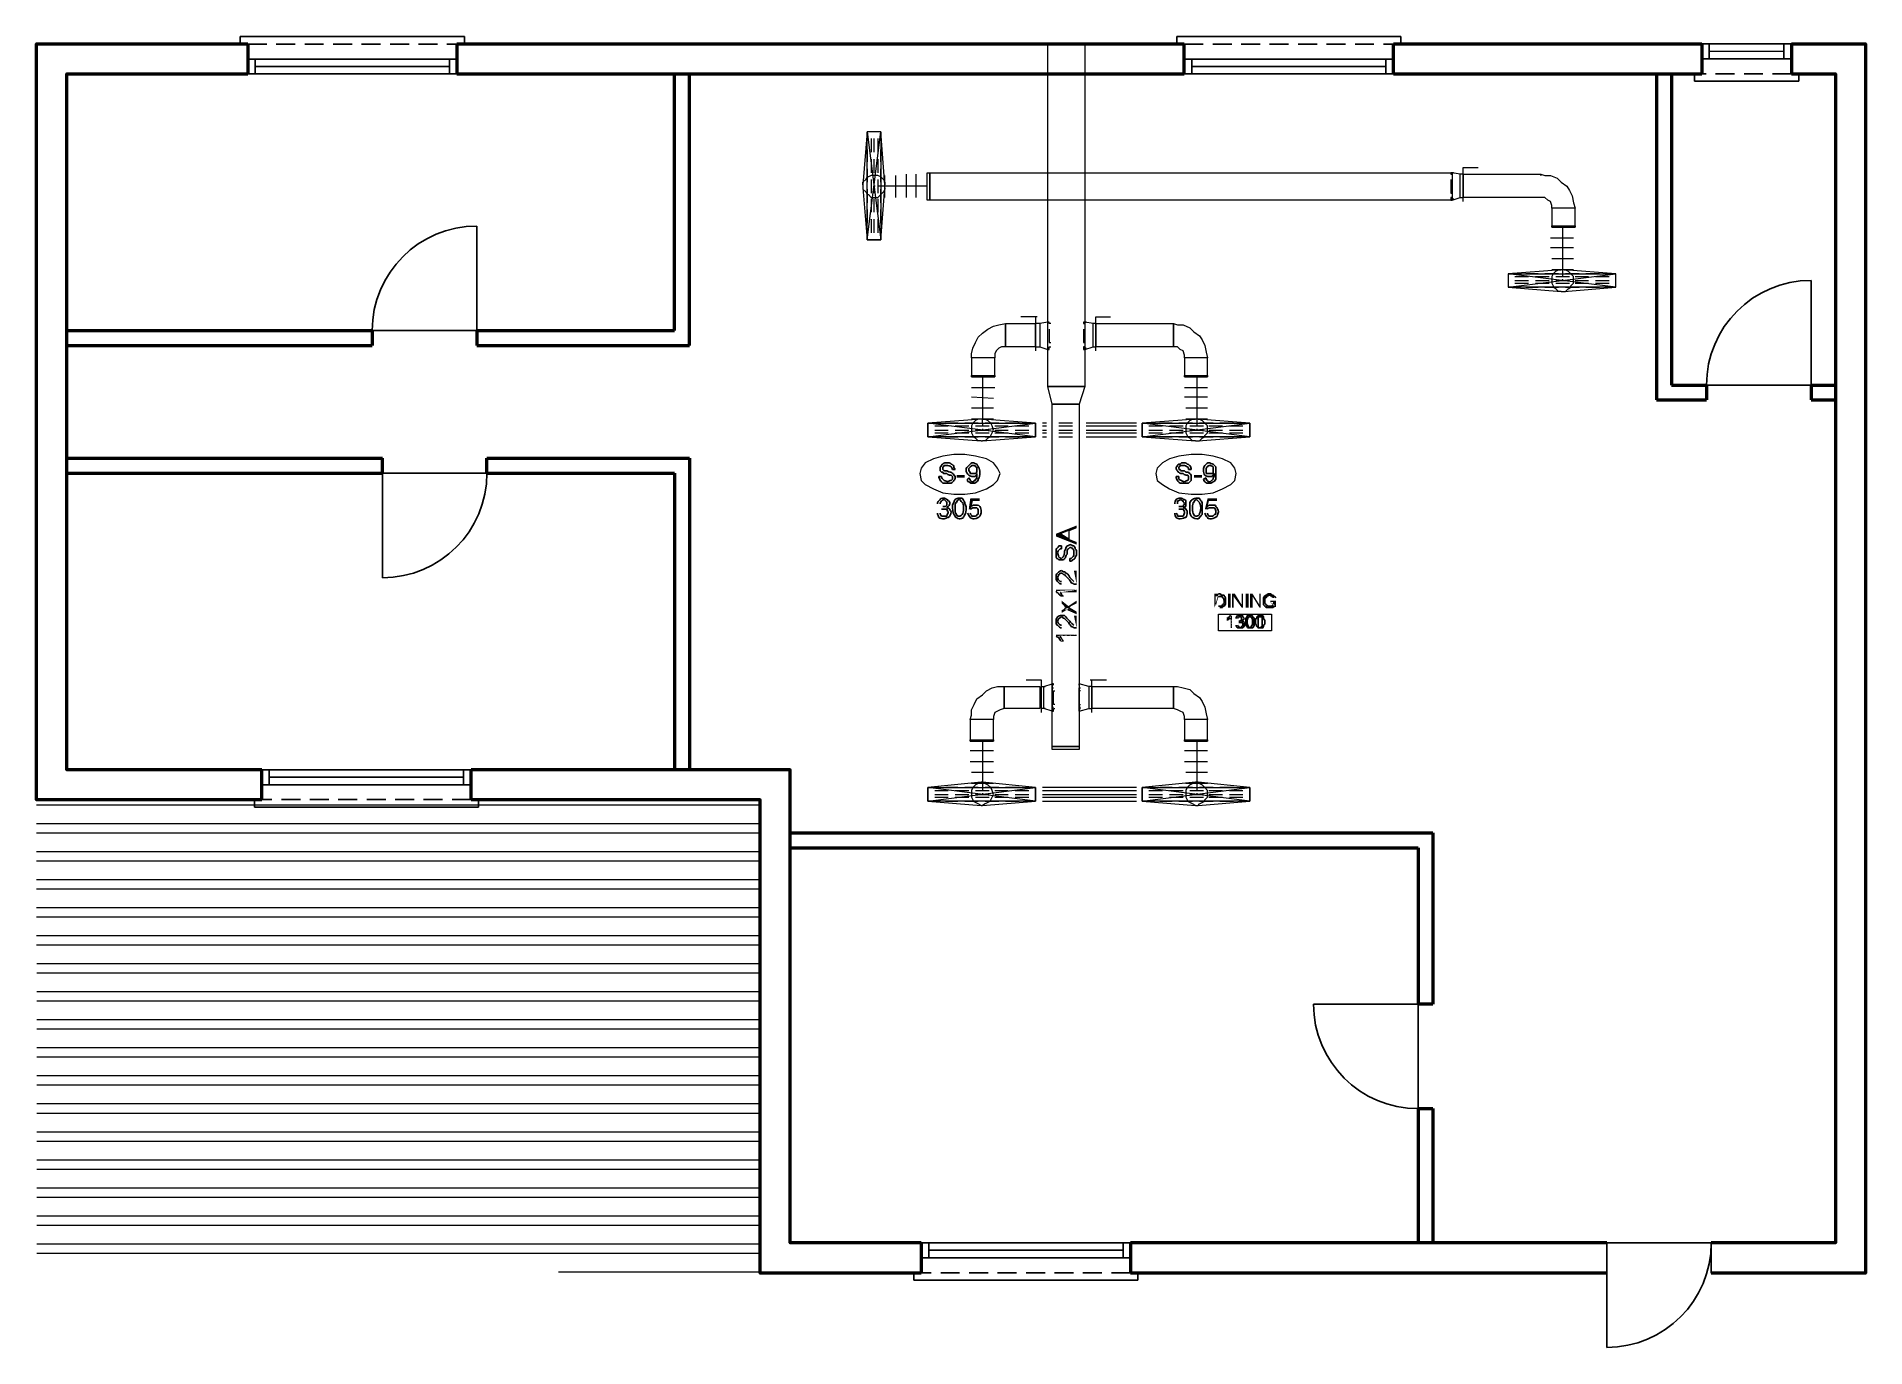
# Model space of a CAD drawing. Header units: millimetres. Extents: x 2091 to 3315, y 1377 to 2255.
import ezdxf

# ---------------------------------------------------------------- set-up
doc = ezdxf.new("R2010")
doc.units = ezdxf.units.MM
doc.linetypes.add('DASHED', pattern=[19.05, 12.7, -6.35])
for name, color, linetype in [('air cond', 3, 'Continuous'), ('door', 3, 'Continuous'), ('PDF_Solid Fills', 7, 'Continuous')]:
    doc.layers.add(name, color=color, linetype=linetype)
for name, color, linetype, lineweight in [('ext wall', 7, 'Continuous', 50), ('graphics', 9, 'Continuous', 9), ('int wall', 6, 'Continuous', 50), ('window', 2, 'Continuous', 25)]:
    doc.layers.add(name, color=color, linetype=linetype, lineweight=lineweight)

msp = doc.modelspace()

# ---------------------------------------------------------------- hatches: boundary and pattern name
at = {"layer": 'graphics'}
h = msp.add_hatch(dxfattribs=at)
h.set_pattern_fill('ANSI32', color=256, scale=50, angle=135)
h.set_pattern_definition([(180, (-53232.965, -23065.826), (-2e-15, -18.75), []), (180, (-53239.215, -23059.576), (-2e-15, -18.75), [])])
edge = h.paths.add_edge_path()
edge.add_line((2090.8, 1432.3), (2090.6, 1743.7))
edge.add_line((2090.6, 1743.7), (2575, 1743.7))
edge.add_line((2575, 1743.7), (2575, 1427.1))
edge.add_line((2575, 1427.1), (2090.7, 1430.1))
at = {"layer": 'PDF_Solid Fills', "transparency": 33554559}
h = msp.add_hatch(color=256, dxfattribs=at)
h.paths.add_polyline_path([(2713.8, 1935.6), (2715.7, 1935.6)], flags=0)
h.paths.add_polyline_path([(2715.7, 1938.3), (2714.7, 1938.3), (2715.7, 1945.6), (2722.1, 1945.6), (2722.1, 1943.8), (2717.5, 1943.8), (2716.6, 1940.1)], flags=0)
h = msp.add_hatch(color=256, dxfattribs=at)
h.paths.add_polyline_path([(2872.8, 1935.6), (2874.6, 1935.6)], flags=0)
h.paths.add_polyline_path([(2874.6, 1938.3), (2872.8, 1938.3), (2874.6, 1945.6), (2881, 1945.6), (2881, 1943.8), (2875.5, 1943.8), (2874.6, 1940.1)], flags=0)
h = msp.add_hatch(color=256, dxfattribs=at)
h.paths.add_polyline_path([(2786.9, 1914.6), (2773.2, 1920), (2773.2, 1921.9), (2786.9, 1927.4), (2786.9, 1925.5), (2782.3, 1923.7), (2782.3, 1918.2), (2786.9, 1916.4)], flags=0)
h.paths.add_polyline_path([(2781.4, 1919.1), (2781.4, 1923.7), (2776.9, 1921.9)], flags=0)
h.paths.add_polyline_path([(2776.9, 1920), (2781.4, 1919.1)], flags=0)
h = msp.add_hatch(color=256, dxfattribs=at)
h.paths.add_polyline_path([(2785.1, 1897.2), (2786.9, 1897.2), (2786.9, 1888.1)], flags=0)
h.paths.add_polyline_path([(2776.9, 1889.9), (2776.9, 1888.1)], flags=0)
h.paths.add_polyline_path([(2785.1, 1889.9), (2785.1, 1897.2)], flags=0)
h = msp.add_hatch(color=256, dxfattribs=at)
h.paths.add_polyline_path([(2786.9, 1884.4), (2786.9, 1882.6), (2775.9, 1882.6)], flags=0)
h.paths.add_polyline_path([(2777.8, 1879.9), (2776.9, 1879.9)], flags=0)
h.paths.add_polyline_path([(2773.2, 1883.5), (2773.2, 1884.4), (2786.9, 1884.4)], flags=0)
h = msp.add_hatch(color=256, dxfattribs=at)
h.paths.add_polyline_path([(2786.9, 1868), (2781.4, 1871.6), (2776.9, 1868.9), (2776.9, 1870.7), (2778.7, 1871.6)], flags=0)
h.paths.add_polyline_path([(2778.7, 1873.5), (2776.9, 1875.3), (2776.9, 1877.1), (2781.4, 1873.5), (2786.9, 1877.1), (2786.9, 1875.3), (2783.3, 1873.5), (2782.3, 1872.5), (2786.9, 1869.8), (2786.9, 1868)], flags=0)
at = {"layer": 'PDF_Solid Fills', "true_color": 0x646464, "transparency": 33554559}
h = msp.add_hatch(color=251, dxfattribs=at)
h.paths.add_polyline_path([(2879.2, 1872.5), (2879.2, 1881.7), (2881.9, 1881.7)], flags=0)
h.paths.add_polyline_path([(2882.8, 1872.5), (2879.2, 1872.5)], flags=0)
h.paths.add_polyline_path([(2880.1, 1873.5), (2881.9, 1873.5)], flags=0)
h.paths.add_polyline_path([(2881.9, 1879.9), (2880.1, 1879.9), (2880.1, 1873.5)], flags=0)
for points in [[(2891, 1872.5), (2891, 1881.7), (2892.9, 1881.7), (2897.4, 1874.4), (2897.4, 1881.7), (2898.3, 1881.7), (2898.3, 1872.5), (2897.4, 1872.5), (2892, 1879.9), (2892, 1872.5)], [(2902.9, 1872.5), (2902.9, 1881.7), (2904.7, 1881.7), (2909.3, 1874.4), (2909.3, 1881.7), (2910.2, 1881.7), (2910.2, 1872.5), (2909.3, 1872.5), (2904.7, 1879.9), (2904.7, 1872.5)]]:
    msp.add_hatch(color=251, dxfattribs=at).paths.add_polyline_path(points)
h = msp.add_hatch(color=251, dxfattribs=at)
h.paths.add_polyline_path([(2916.6, 1876.2), (2916.6, 1877.1), (2920.3, 1877.1), (2920.3, 1873.5)], flags=0)
h.paths.add_polyline_path([(2920.3, 1878.9), (2918.4, 1878.9)], flags=0)
h.paths.add_polyline_path([(2918.4, 1874.4), (2918.4, 1876.2), (2916.6, 1876.2)], flags=0)
at = {"layer": 'PDF_Solid Fills', "transparency": 33554559}
h = msp.add_hatch(color=256, dxfattribs=at)
h.paths.add_polyline_path([(2785.1, 1867.1), (2786.9, 1867.1), (2786.9, 1858.8)], flags=0)
h.paths.add_polyline_path([(2776.9, 1860.7), (2776.9, 1858.8)], flags=0)
h.paths.add_polyline_path([(2785.1, 1860.7), (2785.1, 1867.1)], flags=0)
at = {"layer": 'PDF_Solid Fills', "true_color": 0x646464, "transparency": 33554559}
h = msp.add_hatch(color=251, dxfattribs=at)
h.paths.add_polyline_path([(2891, 1858.8), (2890.1, 1858.8), (2890.1, 1865.2)], flags=0)
h.paths.add_polyline_path([(2887.4, 1864.3), (2887.4, 1865.2)], flags=0)
h.paths.add_polyline_path([(2890.1, 1867.1), (2891, 1867.1), (2891, 1858.8)], flags=0)
at = {"layer": 'PDF_Solid Fills', "transparency": 33554559}
h = msp.add_hatch(color=256, dxfattribs=at)
h.paths.add_polyline_path([(2786.9, 1854.3), (2786.9, 1853.4), (2775.9, 1853.4)], flags=0)
h.paths.add_polyline_path([(2777.8, 1849.7), (2776.9, 1849.7)], flags=0)
h.paths.add_polyline_path([(2773.2, 1853.4), (2773.2, 1854.3), (2786.9, 1854.3)], flags=0)

# ---------------------------------------------------------------- linework, layer by layer
msp.add_line((3211.8, 1447.3), (3211.8, 1427.1))
at = {"layer": 'air cond', "lineweight": 9}
for points in [[(2792.4, 2249.8), (2792.4, 2020.5), (2767.7, 2020.5), (2767.7, 2249.8)], [(2688.7, 2163.5), (2688.7, 2145.2), (2686.8, 2145.2), (2686.8, 2163.5)], [(3038.3, 2145.2), (2688.7, 2145.2), (2688.7, 2163.5), (3038.3, 2163.5)], [(3045.7, 2154.4), (3045.7, 2157.1), (3045.7, 2158), (3045.7, 2159.8), (3045.7, 2161.7), (3045.7, 2159.8), (3045.7, 2158), (3045.7, 2157.1)], [(3039.3, 2146.1), (3038.3, 2146.1)], [(3045.7, 2154.4), (3045.7, 2152.5), (3045.7, 2150.7), (3045.7, 2148.9), (3045.7, 2148), (3045.7, 2148.9), (3045.7, 2150.7), (3045.7, 2152.5)], [(2655.8, 2118.7), (2646.6, 2118.7)], [(2739.4, 2048.8), (2739.4, 2047.9), (2739.4, 2048.8), (2739.4, 2050.7), (2739.4, 2052.5), (2739.4, 2054.3), (2739.4, 2057.1), (2739.4, 2058), (2739.4, 2059.8), (2739.4, 2061.6), (2739.4, 2062.5), (2739.4, 2061.6), (2739.4, 2059.8), (2739.4, 2058), (2739.4, 2057.1), (2739.4, 2054.3), (2739.4, 2052.5), (2739.4, 2050.7)], [(2759.5, 2054.3), (2759.5, 2057.1), (2759.5, 2058), (2759.5, 2059.8), (2759.5, 2061.6), (2759.5, 2059.8), (2759.5, 2058), (2759.5, 2057.1)], [(2799.7, 2054.3), (2799.7, 2057.1), (2799.7, 2058), (2799.7, 2059.8), (2799.7, 2061.6), (2799.7, 2059.8), (2799.7, 2058), (2799.7, 2057.1)], [(2851.8, 2059.8), (2851.8, 2061.6), (2851.8, 2059.8), (2851.8, 2058), (2851.8, 2057.1), (2851.8, 2054.3), (2851.8, 2052.5), (2851.8, 2050.7), (2851.8, 2048.8), (2851.8, 2047.9), (2851.8, 2047), (2851.8, 2047.9), (2851.8, 2048.8), (2851.8, 2050.7), (2851.8, 2052.5), (2851.8, 2054.3), (2851.8, 2057.1), (2851.8, 2058)], [(2759.5, 2054.3), (2759.5, 2052.5), (2759.5, 2050.7), (2759.5, 2048.8), (2759.5, 2047.9), (2759.5, 2048.8), (2759.5, 2050.7), (2759.5, 2052.5)], [(2793.3, 2046.1), (2792.4, 2046.1)], [(2799.7, 2054.3), (2799.7, 2052.5), (2799.7, 2050.7), (2799.7, 2048.8), (2799.7, 2047.9), (2799.7, 2048.8), (2799.7, 2050.7), (2799.7, 2052.5)], [(2770.5, 2008.6), (2767.7, 2020.5), (2792.4, 2020.5), (2788.7, 2008.6)], [(2788.7, 2008.6), (2788.7, 1779.4), (2770.5, 1779.4), (2770.5, 2008.6)], [(2687.3, 1986.7), (2687.3, 1995.9)], [(2759.5, 1995.9), (2759.5, 1986.7)], [(2830.8, 1986.7), (2830.8, 1995.9)], [(2902.9, 1995.9), (2902.9, 1986.7)], [(2735.8, 1962.1), (2733.9, 1965.7), (2731.2, 1969.4), (2726.6, 1972.1), (2719.3, 1973.9), (2712, 1974.9), (2704.7, 1974.9), (2697.4, 1973.9), (2691, 1972.1), (2685.5, 1969.4), (2682.8, 1965.7), (2681.9, 1962.1), (2682.8, 1957.5), (2685.5, 1954.8), (2691, 1952), (2697.4, 1949.3), (2704.7, 1948.4), (2712, 1948.4), (2719.3, 1949.3), (2726.6, 1952), (2731.2, 1954.8), (2733.9, 1957.5)], [(2893.8, 1962.1), (2892.9, 1965.7), (2890.1, 1969.4), (2884.6, 1972.1), (2878.3, 1973.9), (2870.9, 1974.9), (2863.6, 1974.9), (2855.4, 1973.9), (2849, 1972.1), (2844.5, 1969.4), (2840.8, 1965.7), (2839.9, 1962.1), (2840.8, 1957.5), (2844.5, 1954.8), (2849, 1952), (2855.4, 1949.3), (2863.6, 1948.4), (2870.9, 1948.4), (2878.3, 1949.3), (2884.6, 1952), (2890.1, 1954.8), (2892.9, 1957.5)], [(2738.5, 1806.8), (2738.5, 1805.9), (2738.5, 1806.8), (2738.5, 1808.6), (2738.5, 1810.4), (2738.5, 1812.3), (2738.5, 1814.1), (2738.5, 1815.9), (2738.5, 1817.7), (2738.5, 1818.7), (2738.5, 1819.6), (2738.5, 1818.7), (2738.5, 1817.7), (2738.5, 1815.9), (2738.5, 1814.1), (2738.5, 1812.3), (2738.5, 1810.4), (2738.5, 1808.6)], [(2763.2, 1812.3), (2763.2, 1814.1), (2763.2, 1815.9), (2763.2, 1817.7), (2763.2, 1818.7), (2763.2, 1817.7), (2763.2, 1815.9), (2763.2, 1814.1)], [(2763.2, 1812.3), (2763.2, 1810.4), (2763.2, 1808.6), (2763.2, 1806.8), (2763.2, 1805.9), (2763.2, 1804.9), (2763.2, 1805.9), (2763.2, 1806.8), (2763.2, 1808.6), (2763.2, 1810.4)], [(2797, 1812.3), (2797, 1814.1), (2797, 1815.9), (2797, 1817.7), (2797, 1818.7), (2797, 1817.7), (2797, 1815.9), (2797, 1814.1)], [(2797, 1812.3), (2797, 1810.4), (2797, 1808.6), (2797, 1806.8), (2797, 1805.9), (2797, 1806.8), (2797, 1808.6), (2797, 1810.4)], [(2851.8, 1817.7), (2851.8, 1818.7), (2851.8, 1817.7), (2851.8, 1815.9), (2851.8, 1814.1), (2851.8, 1812.3), (2851.8, 1810.4), (2851.8, 1808.6), (2851.8, 1806.8), (2851.8, 1805.9), (2851.8, 1804.9), (2851.8, 1805.9), (2851.8, 1806.8), (2851.8, 1808.6), (2851.8, 1810.4), (2851.8, 1812.3), (2851.8, 1814.1), (2851.8, 1815.9)], [(2770.5, 1779.4), (2788.7, 1779.4), (2788.7, 1777.5), (2770.5, 1777.5)], [(2687.3, 1742.8), (2687.3, 1752)], [(2759.5, 1752), (2759.5, 1742.8)], [(2830.8, 1742.8), (2830.8, 1752)], [(2902.9, 1752), (2902.9, 1742.8)]]:
    msp.add_lwpolyline(points, close=True, dxfattribs=at)
for points in [[(2655.8, 2160.8), (2657.6, 2158.9), (2658.5, 2157.1), (2658.5, 2155.3), (2655.8, 2190.9), (2646.6, 2190.9), (2643.9, 2155.3), (2643.9, 2157.1), (2645.7, 2158.9), (2646.6, 2160.8)], [(2646.6, 2190.9), (2655.8, 2118.7)], [(2646.6, 2118.7), (2655.8, 2190.9)], [(2646.6, 2118.7), (2646.6, 2190.9)], [(2655.8, 2190.9), (2655.8, 2118.7)], [(2643.9, 2155.3), (2643.9, 2154.4), (2643.9, 2153.4), (2646.6, 2118.7), (2655.8, 2118.7), (2658.5, 2153.4), (2658.5, 2152.5), (2657.6, 2150.7), (2655.8, 2148.9)], [(2658.5, 2147), (2658.5, 2161.7)], [(2658.5, 2153.4), (2658.5, 2154.4), (2658.5, 2155.3)], [(2665.8, 2147), (2665.8, 2161.7)], [(2673.1, 2147), (2673.1, 2162.6)], [(2679.5, 2147), (2679.5, 2162.6)], [(3045.7, 2162.6), (3045.7, 2161.7), (3045.7, 2162.6), (3043.8, 2162.6), (3038.3, 2163.5), (3039.3, 2163.5), (3038.3, 2163.5), (3038.3, 2162.6), (3038.3, 2161.7), (3038.3, 2160.8), (3038.3, 2158.9), (3038.3, 2158), (3038.3, 2157.1), (3038.3, 2156.2), (3038.3, 2154.4), (3038.3, 2153.4), (3038.3, 2152.5), (3038.3, 2151.6), (3038.3, 2149.8), (3038.3, 2148.9), (3038.3, 2148), (3038.3, 2147), (3038.3, 2146.1)], [(3038.3, 2163.5), (3038.3, 2163.5)], [(3038.3, 2161.7), (3038.3, 2161.7)], [(3038.3, 2160.8), (3038.3, 2160.8)], [(3038.3, 2160.8), (3038.3, 2160.8)], [(3038.3, 2157.1), (3038.3, 2157.1)], [(3038.3, 2157.1), (3038.3, 2157.1)], [(3043.8, 2147), (3043.8, 2148), (3043.8, 2148.9), (3043.8, 2149.8), (3043.8, 2150.7), (3043.8, 2152.5), (3043.8, 2153.4), (3043.8, 2154.4), (3043.8, 2156.2), (3043.8, 2157.1), (3043.8, 2158), (3043.8, 2159.8), (3043.8, 2160.8), (3043.8, 2161.7), (3043.8, 2162.6)], [(3043.8, 2161.7), (3043.8, 2161.7)], [(3043.8, 2161.7), (3043.8, 2161.7)], [(3045.7, 2144.3), (3045.7, 2147), (3045.7, 2148), (3045.7, 2148.9), (3045.7, 2150.7), (3045.7, 2152.5), (3045.7, 2154.4), (3045.7, 2157.1), (3045.7, 2158), (3045.7, 2159.8), (3045.7, 2161.7), (3045.7, 2162.6), (3097.7, 2162.6), (3097.7, 2161.7), (3097.7, 2162.6), (3100.5, 2161.7), (3104.1, 2161.7), (3108.7, 2159.8), (3111.4, 2157.1), (3115.1, 2154.4), (3116.9, 2151.6), (3118.7, 2148), (3119.6, 2143.4), (3120.6, 2139.7), (3119.6, 2139.7), (3118.7, 2139.7), (3116.9, 2139.7), (3115.1, 2139.7), (3113.3, 2139.7), (3111.4, 2139.7), (3109.6, 2139.7), (3107.8, 2139.7), (3106.9, 2139.7), (3105.9, 2139.7), (3105, 2139.7), (3105, 2127.9), (3105.9, 2127.9), (3106.9, 2127.9), (3107.8, 2127.9), (3109.6, 2127.9), (3111.4, 2127.9), (3113.3, 2127.9), (3115.1, 2127.9), (3116.9, 2127.9), (3118.7, 2127.9), (3119.6, 2127.9), (3120.6, 2127.9), (3120.6, 2127), (3119.6, 2127), (3118.7, 2127), (3116.9, 2127), (3115.1, 2127), (3113.3, 2127), (3111.4, 2127), (3109.6, 2127), (3107.8, 2127), (3106.9, 2127), (3105.9, 2127), (3106.9, 2127), (3107.8, 2127), (3109.6, 2127), (3111.4, 2127), (3113.3, 2127), (3115.1, 2127), (3116.9, 2127), (3118.7, 2127), (3119.6, 2127), (3120.6, 2127), (3105, 2127), (3105.9, 2127), (3105, 2127), (3105, 2127.9), (3105.9, 2127.9), (3106.9, 2127.9), (3107.8, 2127.9), (3109.6, 2127.9), (3111.4, 2127.9), (3113.3, 2127.9), (3115.1, 2127.9), (3116.9, 2127.9), (3118.7, 2127.9), (3119.6, 2127.9), (3120.6, 2127.9), (3120.6, 2139.7), (3119.6, 2139.7), (3118.7, 2139.7), (3116.9, 2139.7), (3115.1, 2139.7), (3113.3, 2139.7), (3111.4, 2139.7), (3109.6, 2139.7), (3107.8, 2139.7), (3106.9, 2139.7), (3105.9, 2139.7), (3105, 2139.7), (3105, 2141.6), (3104.1, 2144.3), (3102.3, 2145.2), (3100.5, 2147), (3097.7, 2147), (3045.7, 2147), (3045.7, 2148), (3045.7, 2148.9), (3045.7, 2150.7), (3045.7, 2152.5), (3045.7, 2154.4), (3045.7, 2157.1), (3045.7, 2158), (3045.7, 2159.8), (3045.7, 2161.7), (3045.7, 2162.6), (3045.7, 2167.1), (3055.7, 2167.1)], [(3045.7, 2161.7), (3045.7, 2161.7)], [(3045.7, 2161.7), (3045.7, 2161.7)], [(3045.7, 2161.7), (3045.7, 2161.7)], [(3045.7, 2161.7), (3045.7, 2161.7)], [(2643.9, 2153.4), (2643.9, 2152.5), (2645.7, 2150.7), (2646.6, 2148.9)], [(2686.8, 2154.4), (2681.3, 2154.4), (2674.9, 2154.4), (2668.6, 2154.4), (2663.1, 2154.4), (2658.5, 2154.4), (2655.8, 2154.4)], [(3038.3, 2152.5), (3038.3, 2152.5)], [(3038.3, 2152.5), (3038.3, 2152.5)], [(3038.3, 2148.9), (3038.3, 2148.9)], [(3038.3, 2148), (3038.3, 2148)], [(3038.3, 2145.2), (3043.8, 2147), (3045.7, 2147), (3045.7, 2148), (3045.7, 2147)], [(3038.3, 2148), (3038.3, 2148)], [(3043.8, 2148), (3043.8, 2148)], [(3043.8, 2147), (3043.8, 2147)], [(3045.7, 2147), (3045.7, 2147)], [(3045.7, 2147), (3045.7, 2147)], [(3045.7, 2147), (3045.7, 2147)], [(3045.7, 2147), (3045.7, 2147)], [(2655.8, 2118.7), (2646.6, 2118.7)], [(3119.6, 2119.6), (3104.1, 2119.6)], [(3112.3, 2127), (3112.3, 2121.5), (3112.3, 2115.1), (3112.3, 2108.7), (3112.3, 2103.2), (3112.3, 2098.6), (3112.3, 2095.9)], [(3119.6, 2127.9), (3119.6, 2127.9)], [(3119.6, 2127.9), (3119.6, 2127.9)], [(3119.6, 2127), (3119.6, 2127)], [(3119.6, 2127), (3119.6, 2127)], [(3119.6, 2113.3), (3104.1, 2113.3)], [(3105.9, 2095.9), (3107.8, 2097.7), (3109.6, 2098.6), (3111.4, 2098.6), (3075.8, 2095.9), (3075.8, 2086.8), (3111.4, 2084), (3109.6, 2084), (3107.8, 2085.8), (3105.9, 2086.8)], [(3075.8, 2086.8), (3148, 2095.9)], [(3148, 2086.8), (3075.8, 2095.9)], [(3075.8, 2095.9), (3148, 2095.9)], [(3119.6, 2105.9), (3105, 2105.9)], [(3119.6, 2098.6), (3105, 2098.6)], [(3111.4, 2084), (3112.3, 2084), (3113.3, 2084), (3148, 2086.8), (3148, 2095.9), (3113.3, 2098.6), (3114.2, 2098.6), (3116, 2097.7), (3117.8, 2095.9)], [(3113.3, 2098.6), (3112.3, 2098.6), (3111.4, 2098.6)], [(3148, 2086.8), (3075.8, 2086.8)], [(3113.3, 2084), (3114.2, 2084), (3116, 2085.8), (3117.8, 2086.8)], [(2759.5, 2067.1), (2759.5, 2062.5), (2759.5, 2061.6), (2759.5, 2059.8), (2759.5, 2058), (2759.5, 2057.1), (2759.5, 2054.3), (2759.5, 2052.5), (2759.5, 2050.7), (2759.5, 2048.8), (2759.5, 2047.9), (2759.5, 2047), (2739.4, 2047), (2739.4, 2047.9), (2739.4, 2047), (2736.7, 2047), (2734.8, 2046.1), (2733, 2044.3), (2732.1, 2042.4), (2732.1, 2039.7), (2731.2, 2039.7), (2730.3, 2039.7), (2729.4, 2039.7), (2727.5, 2039.7), (2726.6, 2039.7), (2723.9, 2039.7), (2722.1, 2039.7), (2720.2, 2039.7), (2719.3, 2039.7), (2717.5, 2039.7), (2716.6, 2039.7), (2716.6, 2027.8), (2717.5, 2027.8), (2719.3, 2027.8), (2720.2, 2027.8), (2722.1, 2027.8), (2723.9, 2027.8), (2726.6, 2027.8), (2727.5, 2027.8), (2729.4, 2027.8), (2730.3, 2027.8), (2731.2, 2027.8), (2732.1, 2027.8), (2732.1, 2026.9), (2731.2, 2026.9), (2732.1, 2026.9), (2716.6, 2026.9), (2717.5, 2026.9), (2719.3, 2026.9), (2720.2, 2026.9), (2722.1, 2026.9), (2723.9, 2026.9), (2726.6, 2026.9), (2727.5, 2026.9), (2729.4, 2026.9), (2730.3, 2026.9), (2731.2, 2026.9), (2730.3, 2026.9), (2729.4, 2026.9), (2727.5, 2026.9), (2726.6, 2026.9), (2723.9, 2026.9), (2722.1, 2026.9), (2720.2, 2026.9), (2719.3, 2026.9), (2717.5, 2026.9), (2716.6, 2026.9), (2716.6, 2027.8), (2717.5, 2027.8), (2719.3, 2027.8), (2720.2, 2027.8), (2722.1, 2027.8), (2723.9, 2027.8), (2726.6, 2027.8), (2727.5, 2027.8), (2729.4, 2027.8), (2730.3, 2027.8), (2731.2, 2027.8), (2732.1, 2027.8), (2732.1, 2039.7), (2731.2, 2039.7), (2730.3, 2039.7), (2729.4, 2039.7), (2727.5, 2039.7), (2726.6, 2039.7), (2723.9, 2039.7), (2722.1, 2039.7), (2720.2, 2039.7), (2719.3, 2039.7), (2717.5, 2039.7), (2716.6, 2039.7), (2716.6, 2042.4), (2717.5, 2046.1), (2719.3, 2049.8), (2721.1, 2053.4), (2723.9, 2056.1), (2727.5, 2058.9), (2731.2, 2060.7), (2734.8, 2061.6), (2739.4, 2062.5), (2759.5, 2062.5), (2759.5, 2061.6), (2759.5, 2059.8), (2759.5, 2058), (2759.5, 2057.1), (2759.5, 2054.3), (2759.5, 2052.5), (2759.5, 2050.7), (2759.5, 2048.8), (2759.5, 2047.9), (2759.5, 2047), (2759.5, 2044.3)], [(2739.4, 2061.6), (2739.4, 2061.6)], [(2739.4, 2061.6), (2739.4, 2061.6)], [(2760.4, 2067.1), (2749.5, 2067.1)], [(2767.7, 2046.1), (2768.6, 2046.1), (2767.7, 2046.1), (2767.7, 2047), (2767.7, 2047.9), (2767.7, 2048.8), (2767.7, 2049.8), (2767.7, 2051.6), (2767.7, 2052.5), (2767.7, 2053.4), (2767.7, 2054.3), (2767.7, 2056.1), (2767.7, 2057.1), (2767.7, 2058), (2767.7, 2058.9), (2767.7, 2060.7), (2767.7, 2061.6), (2767.7, 2062.5), (2767.7, 2063.5), (2768.6, 2063.5), (2767.7, 2063.5), (2762.2, 2062.5), (2759.5, 2062.5), (2759.5, 2061.6), (2759.5, 2062.5)], [(2759.5, 2061.6), (2759.5, 2061.6)], [(2759.5, 2061.6), (2759.5, 2061.6)], [(2759.5, 2061.6), (2759.5, 2061.6)], [(2759.5, 2061.6), (2759.5, 2061.6)], [(2762.2, 2062.5), (2762.2, 2061.6), (2762.2, 2060.7), (2762.2, 2059.8), (2762.2, 2058), (2762.2, 2057.1), (2762.2, 2056.1), (2762.2, 2054.3), (2762.2, 2053.4), (2762.2, 2052.5), (2762.2, 2050.7), (2762.2, 2049.8), (2762.2, 2048.8), (2762.2, 2047.9), (2762.2, 2047)], [(2762.2, 2061.6), (2762.2, 2061.6)], [(2762.2, 2061.6), (2762.2, 2061.6)], [(2767.7, 2063.5), (2767.7, 2063.5)], [(2767.7, 2061.6), (2767.7, 2061.6)], [(2767.7, 2060.7), (2767.7, 2060.7)], [(2767.7, 2060.7), (2767.7, 2060.7)], [(2767.7, 2057.1), (2767.7, 2057.1)], [(2767.7, 2057.1), (2767.7, 2057.1)], [(2799.7, 2062.5), (2799.7, 2061.6), (2799.7, 2062.5), (2797.9, 2062.5), (2792.4, 2063.5), (2793.3, 2063.5), (2792.4, 2063.5), (2792.4, 2062.5), (2792.4, 2061.6), (2792.4, 2060.7), (2792.4, 2058.9), (2792.4, 2058), (2792.4, 2057.1), (2792.4, 2056.1), (2792.4, 2054.3), (2792.4, 2053.4), (2792.4, 2052.5), (2792.4, 2051.6), (2792.4, 2049.8), (2792.4, 2048.8), (2792.4, 2047.9), (2792.4, 2047), (2792.4, 2046.1)], [(2792.4, 2063.5), (2792.4, 2063.5)], [(2792.4, 2061.6), (2792.4, 2061.6)], [(2792.4, 2060.7), (2792.4, 2060.7)], [(2792.4, 2060.7), (2792.4, 2060.7)], [(2792.4, 2057.1), (2792.4, 2057.1)], [(2792.4, 2057.1), (2792.4, 2057.1)], [(2797.9, 2047), (2797.9, 2047.9), (2797.9, 2048.8), (2797.9, 2049.8), (2797.9, 2050.7), (2797.9, 2052.5), (2797.9, 2053.4), (2797.9, 2054.3), (2797.9, 2056.1), (2797.9, 2057.1), (2797.9, 2058), (2797.9, 2059.8), (2797.9, 2060.7), (2797.9, 2061.6), (2797.9, 2062.5)], [(2797.9, 2061.6), (2797.9, 2061.6)], [(2797.9, 2061.6), (2797.9, 2061.6)], [(2799.7, 2044.3), (2799.7, 2047), (2799.7, 2047.9), (2799.7, 2048.8), (2799.7, 2050.7), (2799.7, 2052.5), (2799.7, 2054.3), (2799.7, 2057.1), (2799.7, 2058), (2799.7, 2059.8), (2799.7, 2061.6), (2799.7, 2062.5), (2851.8, 2062.5), (2851.8, 2061.6), (2851.8, 2062.5), (2854.5, 2061.6), (2858.2, 2061.6), (2862.7, 2059.8), (2865.5, 2057.1), (2869.1, 2054.3), (2870.9, 2051.6), (2872.8, 2047.9), (2873.7, 2043.4), (2874.6, 2039.7), (2873.7, 2039.7), (2872.8, 2039.7), (2870.9, 2039.7), (2869.1, 2039.7), (2867.3, 2039.7), (2865.5, 2039.7), (2863.6, 2039.7), (2861.8, 2039.7), (2860.9, 2039.7), (2860, 2039.7), (2859.1, 2039.7), (2859.1, 2027.8), (2860, 2027.8), (2860.9, 2027.8), (2861.8, 2027.8), (2863.6, 2027.8), (2865.5, 2027.8), (2867.3, 2027.8), (2869.1, 2027.8), (2870.9, 2027.8), (2872.8, 2027.8), (2873.7, 2027.8), (2874.6, 2027.8), (2874.6, 2026.9), (2873.7, 2026.9), (2872.8, 2026.9), (2870.9, 2026.9), (2869.1, 2026.9), (2867.3, 2026.9), (2865.5, 2026.9), (2863.6, 2026.9), (2861.8, 2026.9), (2860.9, 2026.9), (2860, 2026.9), (2860.9, 2026.9), (2861.8, 2026.9), (2863.6, 2026.9), (2865.5, 2026.9), (2867.3, 2026.9), (2869.1, 2026.9), (2870.9, 2026.9), (2872.8, 2026.9), (2873.7, 2026.9), (2874.6, 2026.9), (2859.1, 2026.9), (2860, 2026.9), (2859.1, 2026.9), (2859.1, 2027.8), (2860, 2027.8), (2860.9, 2027.8), (2861.8, 2027.8), (2863.6, 2027.8), (2865.5, 2027.8), (2867.3, 2027.8), (2869.1, 2027.8), (2870.9, 2027.8), (2872.8, 2027.8), (2873.7, 2027.8), (2874.6, 2027.8), (2874.6, 2039.7), (2873.7, 2039.7), (2872.8, 2039.7), (2870.9, 2039.7), (2869.1, 2039.7), (2867.3, 2039.7), (2865.5, 2039.7), (2863.6, 2039.7), (2861.8, 2039.7), (2860.9, 2039.7), (2860, 2039.7), (2859.1, 2039.7), (2859.1, 2041.5), (2858.2, 2044.3), (2856.3, 2045.2), (2854.5, 2047), (2851.8, 2047), (2799.7, 2047), (2799.7, 2047.9), (2799.7, 2048.8), (2799.7, 2050.7), (2799.7, 2052.5), (2799.7, 2054.3), (2799.7, 2057.1), (2799.7, 2058), (2799.7, 2059.8), (2799.7, 2061.6), (2799.7, 2062.5), (2799.7, 2067.1), (2809.7, 2067.1)], [(2799.7, 2061.6), (2799.7, 2061.6)], [(2799.7, 2061.6), (2799.7, 2061.6)], [(2799.7, 2061.6), (2799.7, 2061.6)], [(2799.7, 2061.6), (2799.7, 2061.6)], [(2851.8, 2061.6), (2851.8, 2061.6)], [(2851.8, 2061.6), (2851.8, 2061.6)], [(2739.4, 2047), (2739.4, 2047)], [(2739.4, 2047), (2739.4, 2047)], [(2759.5, 2047), (2759.5, 2047.9), (2759.5, 2047), (2762.2, 2047), (2767.7, 2045.2)], [(2759.5, 2047), (2759.5, 2047)], [(2759.5, 2047), (2759.5, 2047)], [(2759.5, 2047), (2759.5, 2047)], [(2759.5, 2047), (2759.5, 2047)], [(2762.2, 2047.9), (2762.2, 2047.9)], [(2762.2, 2047), (2762.2, 2047)], [(2767.7, 2052.5), (2767.7, 2052.5)], [(2767.7, 2052.5), (2767.7, 2052.5)], [(2767.7, 2048.8), (2767.7, 2048.8)], [(2767.7, 2047.9), (2767.7, 2047.9)], [(2767.7, 2047.9), (2767.7, 2047.9)], [(2792.4, 2052.5), (2792.4, 2052.5)], [(2792.4, 2052.5), (2792.4, 2052.5)], [(2792.4, 2048.8), (2792.4, 2048.8)], [(2792.4, 2047.9), (2792.4, 2047.9)], [(2792.4, 2045.2), (2797.9, 2047), (2799.7, 2047), (2799.7, 2047.9), (2799.7, 2047)], [(2792.4, 2047.9), (2792.4, 2047.9)], [(2797.9, 2047.9), (2797.9, 2047.9)], [(2797.9, 2047), (2797.9, 2047)], [(2799.7, 2047), (2799.7, 2047)], [(2799.7, 2047), (2799.7, 2047)], [(2799.7, 2047), (2799.7, 2047)], [(2799.7, 2047), (2799.7, 2047)], [(2851.8, 2047), (2851.8, 2047)], [(2851.8, 2047), (2851.8, 2047)], [(2717.5, 2039.7), (2717.5, 2039.7)], [(2717.5, 2039.7), (2717.5, 2039.7)], [(2874.6, 2039.7), (2874.6, 2039.7)], [(2874.6, 2039.7), (2874.6, 2039.7)], [(2717.5, 2027.8), (2717.5, 2027.8)], [(2717.5, 2027.8), (2717.5, 2027.8)], [(2717.5, 2026.9), (2717.5, 2026.9)], [(2717.5, 2026.9), (2717.5, 2026.9)], [(2723.9, 2026.9), (2723.9, 2021.4), (2723.9, 2015), (2723.9, 2008.6), (2723.9, 2003.2), (2723.9, 1998.6)], [(2867.3, 2026.9), (2867.3, 2021.4), (2867.3, 2015), (2867.3, 2008.6), (2867.3, 2003.2), (2867.3, 1998.6), (2867.3, 1995.9)], [(2874.6, 2027.8), (2874.6, 2027.8)], [(2874.6, 2027.8), (2874.6, 2027.8)], [(2874.6, 2026.9), (2874.6, 2026.9)], [(2874.6, 2026.9), (2874.6, 2026.9)], [(2732.1, 2019.6), (2716.6, 2019.6)], [(2731.2, 2012.3), (2716.6, 2013.2)], [(2874.6, 2019.6), (2859.1, 2019.6)], [(2874.6, 2013.2), (2859.1, 2013.2)], [(2723.9, 1995.9), (2723.9, 1998.6), (2723, 1998.6), (2687.3, 1995.9), (2687.3, 1986.7), (2723, 1984), (2721.1, 1984), (2719.3, 1985.8), (2717.5, 1986.7)], [(2687.3, 1986.7), (2759.5, 1995.9)], [(2759.5, 1986.7), (2687.3, 1995.9)], [(2687.3, 1986.7), (2687.3, 1995.9)], [(2687.3, 1995.9), (2759.5, 1995.9)], [(2731.2, 2005.9), (2716.6, 2005.9)], [(2731.2, 1998.6), (2716.6, 1998.6)], [(2723, 1998.6), (2721.1, 1998.6), (2719.3, 1997.7), (2717.5, 1995.9)], [(2729.4, 1986.7), (2727.5, 1985.8), (2725.7, 1984), (2723.9, 1984), (2759.5, 1986.7), (2759.5, 1995.9), (2723.9, 1998.6), (2725.7, 1998.6), (2727.5, 1997.7), (2729.4, 1995.9)], [(2723.9, 1998.6), (2723.9, 1998.6)], [(2759.5, 1995.9), (2759.5, 1986.7)], [(2766.8, 1995.9), (2764.1, 1995.9)], [(2827.1, 1995.9), (2793.3, 1995.9)], [(2860.9, 1995.9), (2862.7, 1997.7), (2864.5, 1998.6), (2866.4, 1998.6), (2830.8, 1995.9), (2830.8, 1986.7), (2866.4, 1984), (2864.5, 1984), (2862.7, 1985.8), (2860.9, 1986.7)], [(2830.8, 1986.7), (2902.9, 1995.9)], [(2902.9, 1986.7), (2830.8, 1995.9)], [(2830.8, 1986.7), (2830.8, 1995.9)], [(2830.8, 1995.9), (2902.9, 1995.9)], [(2874.6, 2005.9), (2860, 2005.9)], [(2874.6, 1998.6), (2860, 1998.6)], [(2866.4, 1984), (2867.3, 1984), (2868.2, 1984), (2902.9, 1986.7), (2902.9, 1995.9), (2868.2, 1998.6), (2869.1, 1998.6), (2870.9, 1997.7), (2872.8, 1995.9)], [(2868.2, 1998.6), (2867.3, 1998.6), (2866.4, 1998.6)], [(2902.9, 1995.9), (2902.9, 1986.7)], [(2759.5, 1986.7), (2687.3, 1986.7)], [(2723, 1984), (2723.9, 1984)], [(2723.9, 1984), (2723.9, 1984)], [(2764.1, 1986.7), (2766.8, 1986.7)], [(2793.3, 1986.7), (2827.1, 1986.7)], [(2902.9, 1986.7), (2830.8, 1986.7)], [(2868.2, 1984), (2869.1, 1984), (2870.9, 1985.8), (2872.8, 1986.7)], [(2762.2, 1819.6), (2762.2, 1818.7), (2762.2, 1817.7), (2762.2, 1815.9), (2762.2, 1814.1), (2762.2, 1812.3), (2762.2, 1810.4), (2762.2, 1808.6), (2762.2, 1806.8), (2762.2, 1805.9), (2762.2, 1804.9), (2738.5, 1804.9), (2738.5, 1805.9), (2738.5, 1804.9), (2735.8, 1804), (2733.9, 1803.1), (2732.1, 1802.2), (2731.2, 1799.5), (2731.2, 1797.6), (2730.3, 1797.6), (2728.4, 1797.6), (2727.5, 1797.6), (2725.7, 1797.6), (2723.9, 1797.6), (2722.1, 1797.6), (2719.3, 1797.6), (2718.4, 1797.6), (2717.5, 1797.6), (2716.6, 1797.6), (2715.7, 1797.6), (2715.7, 1783.9), (2716.6, 1783.9), (2717.5, 1783.9), (2718.4, 1783.9), (2719.3, 1783.9), (2722.1, 1783.9), (2723.9, 1783.9), (2725.7, 1783.9), (2727.5, 1783.9), (2728.4, 1783.9), (2730.3, 1783.9), (2731.2, 1783.9), (2731.2, 1783), (2730.3, 1783), (2731.2, 1783), (2715.7, 1783), (2716.6, 1783), (2717.5, 1783), (2718.4, 1783), (2719.3, 1783), (2722.1, 1783), (2723.9, 1783), (2725.7, 1783), (2727.5, 1783), (2728.4, 1783), (2730.3, 1783), (2728.4, 1783), (2727.5, 1783), (2725.7, 1783), (2723.9, 1783), (2722.1, 1783), (2719.3, 1783), (2718.4, 1783), (2717.5, 1783), (2716.6, 1783), (2715.7, 1783), (2715.7, 1783.9), (2716.6, 1783.9), (2717.5, 1783.9), (2718.4, 1783.9), (2719.3, 1783.9), (2722.1, 1783.9), (2723.9, 1783.9), (2725.7, 1783.9), (2727.5, 1783.9), (2728.4, 1783.9), (2730.3, 1783.9), (2731.2, 1783.9), (2731.2, 1797.6), (2730.3, 1797.6), (2728.4, 1797.6), (2727.5, 1797.6), (2725.7, 1797.6), (2723.9, 1797.6), (2722.1, 1797.6), (2719.3, 1797.6), (2718.4, 1797.6), (2717.5, 1797.6), (2716.6, 1797.6), (2715.7, 1797.6), (2716.6, 1800.4), (2716.6, 1804), (2718.4, 1807.7), (2720.2, 1811.3), (2723.9, 1814.1), (2726.6, 1816.8), (2730.3, 1818.7), (2733.9, 1819.6), (2738.5, 1819.6), (2762.2, 1819.6), (2762.2, 1818.7), (2762.2, 1817.7), (2762.2, 1815.9), (2762.2, 1814.1), (2762.2, 1812.3), (2762.2, 1810.4), (2762.2, 1808.6), (2762.2, 1806.8), (2762.2, 1805.9), (2762.2, 1804.9)], [(2738.5, 1819.6), (2738.5, 1819.6)], [(2738.5, 1819.6), (2738.5, 1819.6)], [(2753.1, 1824.1), (2763.2, 1824.1), (2763.2, 1819.6), (2763.2, 1818.7), (2763.2, 1819.6), (2765, 1819.6), (2770.5, 1821.4), (2770.5, 1820.5), (2770.5, 1819.6), (2770.5, 1818.7), (2771.4, 1818.7)], [(2762.2, 1819.6), (2762.2, 1819.6)], [(2762.2, 1819.6), (2762.2, 1819.6)], [(2763.2, 1819.6), (2763.2, 1819.6)], [(2763.2, 1819.6), (2763.2, 1819.6)], [(2765.9, 1804.9), (2765, 1804.9), (2765, 1805.9), (2765, 1806.8), (2765, 1807.7), (2765, 1808.6), (2765, 1809.5), (2765, 1811.3), (2765, 1812.3), (2765, 1814.1), (2765, 1815), (2765, 1815.9), (2765, 1816.8), (2765, 1817.7), (2765, 1818.7), (2765, 1819.6), (2765.9, 1819.6)], [(2765, 1819.6), (2765, 1819.6)], [(2770.5, 1821.4), (2770.5, 1821.4)], [(2770.5, 1821.4), (2770.5, 1821.4)], [(2770.5, 1820.5), (2770.5, 1820.5)], [(2770.5, 1818.7), (2770.5, 1818.7)], [(2770.5, 1818.7), (2770.5, 1817.7), (2770.5, 1816.8), (2770.5, 1815.9), (2770.5, 1815), (2770.5, 1814.1), (2770.5, 1812.3), (2770.5, 1811.3), (2770.5, 1810.4), (2770.5, 1809.5), (2770.5, 1807.7), (2770.5, 1806.8), (2770.5, 1805.9), (2771.4, 1805.9)], [(2770.5, 1815), (2770.5, 1815)], [(2770.5, 1814.1), (2770.5, 1814.1)], [(2797, 1819.6), (2797, 1818.7), (2797, 1819.6), (2795.1, 1819.6), (2788.7, 1821.4), (2788.7, 1820.5), (2788.7, 1819.6), (2788.7, 1818.7)], [(2788.7, 1821.4), (2788.7, 1821.4)], [(2788.7, 1821.4), (2788.7, 1821.4)], [(2788.7, 1820.5), (2788.7, 1820.5)], [(2788.7, 1818.7), (2788.7, 1818.7)], [(2788.7, 1805.9), (2788.7, 1806.8), (2788.7, 1807.7), (2788.7, 1809.5), (2788.7, 1810.4), (2788.7, 1811.3), (2788.7, 1812.3), (2788.7, 1814.1), (2788.7, 1815), (2788.7, 1815.9), (2788.7, 1816.8), (2788.7, 1817.7), (2788.7, 1818.7), (2789.6, 1818.7)], [(2788.7, 1815), (2788.7, 1815)], [(2788.7, 1814.1), (2788.7, 1814.1)], [(2796, 1819.6), (2795.1, 1819.6), (2795.1, 1818.7), (2795.1, 1817.7), (2795.1, 1816.8), (2795.1, 1815.9), (2795.1, 1815), (2795.1, 1814.1), (2795.1, 1812.3), (2795.1, 1811.3), (2795.1, 1809.5), (2795.1, 1808.6), (2795.1, 1807.7), (2795.1, 1806.8), (2795.1, 1805.9), (2795.1, 1804.9), (2796, 1804.9)], [(2795.1, 1819.6), (2795.1, 1819.6)], [(2796, 1824.1), (2807, 1824.1)], [(2797, 1802.2), (2797, 1804.9), (2797, 1805.9), (2797, 1806.8), (2797, 1808.6), (2797, 1810.4), (2797, 1812.3), (2797, 1814.1), (2797, 1815.9), (2797, 1817.7), (2797, 1818.7), (2797, 1819.6), (2851.8, 1819.6), (2851.8, 1818.7), (2851.8, 1819.6), (2854.5, 1819.6), (2858.2, 1818.7), (2862.7, 1817.7), (2865.5, 1815), (2869.1, 1812.3), (2870.9, 1809.5), (2872.8, 1805.9), (2873.7, 1801.3), (2874.6, 1797.6), (2873.7, 1797.6), (2872.8, 1797.6), (2870.9, 1797.6), (2869.1, 1797.6), (2867.3, 1797.6), (2865.5, 1797.6), (2863.6, 1797.6), (2861.8, 1797.6), (2860.9, 1797.6), (2860, 1797.6), (2859.1, 1797.6), (2859.1, 1783.9), (2860, 1783.9), (2860.9, 1783.9), (2861.8, 1783.9), (2863.6, 1783.9), (2865.5, 1783.9), (2867.3, 1783.9), (2869.1, 1783.9), (2870.9, 1783.9), (2872.8, 1783.9), (2873.7, 1783.9), (2874.6, 1783.9), (2874.6, 1783), (2873.7, 1783), (2872.8, 1783), (2870.9, 1783), (2869.1, 1783), (2867.3, 1783), (2865.5, 1783), (2863.6, 1783), (2861.8, 1783), (2860.9, 1783), (2860, 1783), (2860.9, 1783), (2861.8, 1783), (2863.6, 1783), (2865.5, 1783), (2867.3, 1783), (2869.1, 1783), (2870.9, 1783), (2872.8, 1783), (2873.7, 1783), (2874.6, 1783), (2859.1, 1783), (2860, 1783), (2859.1, 1783), (2859.1, 1783.9), (2860, 1783.9), (2860.9, 1783.9), (2861.8, 1783.9), (2863.6, 1783.9), (2865.5, 1783.9), (2867.3, 1783.9), (2869.1, 1783.9), (2870.9, 1783.9), (2872.8, 1783.9), (2873.7, 1783.9), (2874.6, 1783.9), (2874.6, 1797.6), (2873.7, 1797.6), (2872.8, 1797.6), (2870.9, 1797.6), (2869.1, 1797.6), (2867.3, 1797.6), (2865.5, 1797.6), (2863.6, 1797.6), (2861.8, 1797.6), (2860.9, 1797.6), (2860, 1797.6), (2859.1, 1797.6), (2859.1, 1799.5), (2858.2, 1802.2), (2856.3, 1803.1), (2854.5, 1804), (2851.8, 1804.9), (2797, 1804.9), (2797, 1805.9), (2797, 1806.8), (2797, 1808.6), (2797, 1810.4), (2797, 1812.3), (2797, 1814.1), (2797, 1815.9), (2797, 1817.7), (2797, 1818.7), (2797, 1819.6), (2797, 1824.1)], [(2797, 1819.6), (2797, 1819.6)], [(2797, 1819.6), (2797, 1819.6)], [(2797, 1819.6), (2797, 1819.6)], [(2797, 1819.6), (2797, 1819.6)], [(2851.8, 1819.6), (2851.8, 1819.6)], [(2851.8, 1819.6), (2851.8, 1819.6)], [(2738.5, 1804.9), (2738.5, 1804.9)], [(2738.5, 1804.9), (2738.5, 1804.9)], [(2762.2, 1804.9), (2762.2, 1804.9)], [(2762.2, 1804.9), (2762.2, 1804.9)], [(2770.5, 1805.9), (2770.5, 1804.9), (2770.5, 1804), (2770.5, 1803.1), (2765, 1804.9), (2763.2, 1804.9), (2763.2, 1802.2)], [(2763.2, 1804.9), (2763.2, 1804.9)], [(2763.2, 1804.9), (2763.2, 1804.9)], [(2765, 1805.9), (2765, 1805.9)], [(2770.5, 1810.4), (2770.5, 1810.4)], [(2770.5, 1809.5), (2770.5, 1809.5)], [(2770.5, 1805.9), (2770.5, 1805.9)], [(2770.5, 1805.9), (2770.5, 1805.9)], [(2770.5, 1804), (2770.5, 1804)], [(2770.5, 1803.1), (2771.4, 1803.1)], [(2788.7, 1810.4), (2788.7, 1810.4)], [(2788.7, 1809.5), (2788.7, 1809.5)], [(2788.7, 1803.1), (2788.7, 1804), (2788.7, 1804.9), (2788.7, 1805.9), (2789.6, 1805.9)], [(2788.7, 1805.9), (2788.7, 1805.9)], [(2789.6, 1803.1), (2788.7, 1803.1), (2795.1, 1804.9), (2797, 1804.9), (2797, 1805.9), (2797, 1804.9)], [(2788.7, 1805.9), (2788.7, 1805.9)], [(2788.7, 1804), (2788.7, 1804)], [(2795.1, 1805.9), (2795.1, 1805.9)], [(2797, 1804.9), (2797, 1804.9)], [(2797, 1804.9), (2797, 1804.9)], [(2797, 1804.9), (2797, 1804.9)], [(2797, 1804.9), (2797, 1804.9)], [(2851.8, 1804.9), (2851.8, 1804.9)], [(2851.8, 1804.9), (2851.8, 1804.9)], [(2730.3, 1797.6), (2730.3, 1797.6)], [(2730.3, 1797.6), (2730.3, 1797.6)], [(2874.6, 1797.6), (2874.6, 1797.6)], [(2874.6, 1797.6), (2874.6, 1797.6)], [(2731.2, 1776.6), (2715.7, 1776.6)], [(2723.9, 1783), (2723.9, 1777.5), (2723.9, 1771.2), (2723.9, 1765.7), (2723.9, 1760.2), (2723.9, 1754.7), (2723.9, 1752)], [(2730.3, 1783.9), (2730.3, 1783.9)], [(2730.3, 1783.9), (2730.3, 1783.9)], [(2730.3, 1783), (2730.3, 1783)], [(2730.3, 1783), (2730.3, 1783)], [(2874.6, 1776.6), (2859.1, 1776.6)], [(2867.3, 1783), (2867.3, 1777.5), (2867.3, 1771.2), (2867.3, 1765.7), (2867.3, 1760.2), (2867.3, 1754.7), (2867.3, 1752)], [(2874.6, 1783.9), (2874.6, 1783.9)], [(2874.6, 1783.9), (2874.6, 1783.9)], [(2874.6, 1783), (2874.6, 1783)], [(2874.6, 1783), (2874.6, 1783)], [(2731.2, 1769.3), (2715.7, 1769.3)], [(2874.6, 1769.3), (2859.1, 1769.3)], [(2723.9, 1755.6), (2723, 1755.6), (2687.3, 1752), (2687.3, 1742.8), (2723, 1740.1), (2721.1, 1741), (2719.3, 1741.9), (2717.5, 1742.8)], [(2687.3, 1742.8), (2759.5, 1752)], [(2759.5, 1742.8), (2687.3, 1752)], [(2687.3, 1742.8), (2687.3, 1752)], [(2687.3, 1752), (2759.5, 1752)], [(2731.2, 1762), (2716.6, 1762)], [(2731.2, 1754.7), (2716.6, 1754.7)], [(2723, 1755.6), (2721.1, 1754.7), (2719.3, 1753.8), (2717.5, 1752)], [(2729.4, 1742.8), (2727.5, 1741.9), (2725.7, 1741), (2723.9, 1740.1), (2759.5, 1742.8), (2759.5, 1752), (2723.9, 1755.6), (2725.7, 1754.7), (2727.5, 1753.8), (2729.4, 1752)], [(2723.9, 1755.6), (2723.9, 1755.6)], [(2759.5, 1752), (2759.5, 1742.8)], [(2827.1, 1752), (2764.1, 1752)], [(2860.9, 1752), (2862.7, 1753.8), (2864.5, 1754.7), (2866.4, 1755.6), (2830.8, 1752), (2830.8, 1742.8), (2866.4, 1740.1), (2864.5, 1741), (2862.7, 1741.9), (2860.9, 1742.8)], [(2830.8, 1742.8), (2902.9, 1752)], [(2902.9, 1742.8), (2830.8, 1752)], [(2830.8, 1742.8), (2830.8, 1752)], [(2830.8, 1752), (2902.9, 1752)], [(2874.6, 1762), (2860, 1762)], [(2874.6, 1754.7), (2860, 1754.7)], [(2866.4, 1740.1), (2867.3, 1740.1), (2868.2, 1740.1), (2902.9, 1742.8), (2902.9, 1752), (2868.2, 1755.6), (2869.1, 1754.7), (2870.9, 1753.8), (2872.8, 1752)], [(2868.2, 1755.6), (2867.3, 1755.6), (2866.4, 1755.6)], [(2902.9, 1752), (2902.9, 1742.8)], [(2759.5, 1742.8), (2687.3, 1742.8)], [(2723, 1740.1), (2723.9, 1740.1)], [(2723.9, 1740.1), (2723.9, 1740.1)], [(2764.1, 1742.8), (2827.1, 1742.8)], [(2902.9, 1742.8), (2830.8, 1742.8)], [(2868.2, 1740.1), (2869.1, 1741), (2870.9, 1741.9), (2872.8, 1742.8)]]:
    msp.add_lwpolyline(points, dxfattribs=at)
at = {"layer": 'air cond', "lineweight": 5}
for points in [[(2649.4, 2186.3), (2649.4, 2177.2)], [(2651.2, 2186.3), (2651.2, 2177.2)], [(2653.9, 2186.3), (2653.9, 2177.2)], [(2649.4, 2172.6), (2649.4, 2163.5)], [(2651.2, 2172.6), (2651.2, 2163.5)], [(2653.9, 2172.6), (2653.9, 2163.5)], [(2655.8, 2160.8), (2653.9, 2161.7), (2651.2, 2161.7), (2649.4, 2161.7), (2647.5, 2160.8), (2646.6, 2160.8)], [(2649.4, 2158.9), (2649.4, 2149.8)], [(2651.2, 2158.9), (2651.2, 2149.8)], [(2653.9, 2158.9), (2653.9, 2149.8)], [(2655.8, 2160.8), (2655.8, 2160.8)], [(3038.3, 2163.5), (3037.4, 2163.5), (3037.4, 2162.6), (3038.3, 2162.6)], [(3037.4, 2163.5), (3037.4, 2163.5)], [(3037.4, 2158.9), (3037.4, 2157.1), (3037.4, 2154.4), (3037.4, 2152.5), (3037.4, 2149.8), (3038.3, 2149.8)], [(3037.4, 2158.9), (3037.4, 2158.9)], [(2646.6, 2148.9), (2647.5, 2148.9), (2649.4, 2147), (2651.2, 2147), (2653.9, 2147), (2655.8, 2148.9)], [(2649.4, 2146.1), (2649.4, 2137)], [(2652.1, 2154.4), (2651.2, 2154.4)], [(2651.2, 2146.1), (2651.2, 2137)], [(2655.8, 2154.4), (2654.9, 2154.4), (2653.9, 2154.4)], [(2653.9, 2146.1), (2653.9, 2137)], [(2655.8, 2148.9), (2655.8, 2148.9)], [(3038.3, 2147), (3037.4, 2147), (3037.4, 2146.1), (3037.4, 2145.2), (3038.3, 2145.2)], [(2649.4, 2132.4), (2649.4, 2123.3)], [(2651.2, 2132.4), (2651.2, 2123.3)], [(2653.9, 2132.4), (2653.9, 2123.3)], [(3080.4, 2094.1), (3089.5, 2094.1)], [(3094.1, 2094.1), (3103.2, 2094.1)], [(3105.9, 2095.9), (3105, 2094.1), (3105, 2091.3), (3105, 2089.5), (3105.9, 2087.7), (3105.9, 2086.8)], [(3105.9, 2095.9), (3105.9, 2095.9)], [(3107.8, 2094.1), (3116.9, 2094.1)], [(3112.3, 2095.9), (3112.3, 2095), (3112.3, 2094.1)], [(3117.8, 2086.8), (3117.8, 2087.7), (3119.6, 2089.5), (3119.6, 2091.3), (3119.6, 2094.1), (3117.8, 2095.9)], [(3117.8, 2095.9), (3117.8, 2095.9)], [(3120.6, 2094.1), (3129.7, 2094.1)], [(3134.3, 2094.1), (3143.4, 2094.1)], [(3080.4, 2091.3), (3089.5, 2091.3)], [(3080.4, 2089.5), (3089.5, 2089.5)], [(3094.1, 2091.3), (3103.2, 2091.3)], [(3094.1, 2089.5), (3103.2, 2089.5)], [(3107.8, 2091.3), (3116.9, 2091.3)], [(3107.8, 2089.5), (3116.9, 2089.5)], [(3112.3, 2092.2), (3112.3, 2091.3)], [(3120.6, 2091.3), (3129.7, 2091.3)], [(3120.6, 2089.5), (3129.7, 2089.5)], [(3134.3, 2091.3), (3143.4, 2091.3)], [(3134.3, 2089.5), (3143.4, 2089.5)], [(2769.6, 2062.5), (2768.6, 2062.5), (2768.6, 2063.5), (2767.7, 2063.5)], [(2768.6, 2063.5), (2768.6, 2063.5)], [(2768.6, 2058.9), (2768.6, 2058.9)], [(2768.6, 2058.9), (2768.6, 2057.1), (2768.6, 2054.3), (2768.6, 2052.5), (2768.6, 2049.8), (2769.6, 2049.8)], [(2792.4, 2063.5), (2791.5, 2063.5), (2791.5, 2062.5), (2792.4, 2062.5)], [(2791.5, 2063.5), (2791.5, 2063.5)], [(2791.5, 2058.9), (2791.5, 2057.1), (2791.5, 2054.3), (2791.5, 2052.5), (2791.5, 2049.8), (2792.4, 2049.8)], [(2791.5, 2058.9), (2791.5, 2058.9)], [(2767.7, 2045.2), (2768.6, 2045.2), (2768.6, 2046.1), (2768.6, 2047), (2769.6, 2047)], [(2792.4, 2047), (2791.5, 2047), (2791.5, 2046.1), (2791.5, 2045.2), (2792.4, 2045.2)], [(2717.5, 1995.9), (2716.6, 1994), (2716.6, 1991.3), (2716.6, 1989.5), (2717.5, 1987.6), (2717.5, 1986.7)], [(2717.5, 1995.9), (2717.5, 1995.9)], [(2723.9, 1995.9), (2723.9, 1994.9), (2723.9, 1994)], [(2729.4, 1986.7), (2729.4, 1987.6), (2730.3, 1989.5), (2731.2, 1991.3), (2730.3, 1994), (2729.4, 1995.9)], [(2729.4, 1995.9), (2729.4, 1995.9)], [(2784.2, 1995.9), (2775, 1995.9)], [(2860.9, 1995.9), (2860, 1994), (2860, 1991.3), (2860, 1989.5), (2860.9, 1987.6), (2860.9, 1986.7)], [(2860.9, 1995.9), (2860.9, 1995.9)], [(2867.3, 1995.9), (2867.3, 1994.9), (2867.3, 1994)], [(2872.8, 1986.7), (2872.8, 1987.6), (2874.6, 1989.5), (2874.6, 1991.3), (2874.6, 1994), (2872.8, 1995.9)], [(2872.8, 1995.9), (2872.8, 1995.9)], [(2691.9, 1994), (2701, 1994)], [(2691.9, 1991.3), (2701, 1991.3)], [(2691.9, 1989.5), (2701, 1989.5)], [(2705.6, 1994), (2714.7, 1994)], [(2705.6, 1991.3), (2714.7, 1991.3)], [(2705.6, 1989.5), (2714.7, 1989.5)], [(2719.3, 1994), (2728.4, 1994)], [(2719.3, 1991.3), (2728.4, 1991.3)], [(2719.3, 1989.5), (2728.4, 1989.5)], [(2723.9, 1992.2), (2723.9, 1991.3)], [(2732.1, 1994), (2741.2, 1994)], [(2732.1, 1991.3), (2741.2, 1991.3)], [(2732.1, 1989.5), (2741.2, 1989.5)], [(2745.8, 1994), (2754.9, 1994)], [(2745.8, 1991.3), (2754.9, 1991.3)], [(2745.8, 1989.5), (2754.9, 1989.5)], [(2764.1, 1994), (2766.8, 1994)], [(2764.1, 1991.3), (2766.8, 1991.3)], [(2764.1, 1989.5), (2766.8, 1989.5)], [(2775, 1994), (2784.2, 1994)], [(2775, 1991.3), (2784.2, 1991.3)], [(2775, 1989.5), (2784.2, 1989.5)], [(2775, 1986.7), (2784.2, 1986.7)], [(2793.3, 1994), (2827.1, 1994)], [(2793.3, 1991.3), (2827.1, 1991.3)], [(2793.3, 1989.5), (2827.1, 1989.5)], [(2835.3, 1994), (2844.5, 1994)], [(2835.3, 1991.3), (2844.5, 1991.3)], [(2835.3, 1989.5), (2844.5, 1989.5)], [(2849, 1994), (2858.2, 1994)], [(2849, 1991.3), (2858.2, 1991.3)], [(2849, 1989.5), (2858.2, 1989.5)], [(2862.7, 1994), (2871.9, 1994)], [(2862.7, 1991.3), (2871.9, 1991.3)], [(2862.7, 1989.5), (2871.9, 1989.5)], [(2867.3, 1992.2), (2867.3, 1991.3)], [(2875.5, 1994), (2884.6, 1994)], [(2875.5, 1991.3), (2884.6, 1991.3)], [(2875.5, 1989.5), (2884.6, 1989.5)], [(2889.2, 1994), (2898.3, 1994)], [(2889.2, 1991.3), (2898.3, 1991.3)], [(2889.2, 1989.5), (2898.3, 1989.5)], [(2771.4, 1820.5), (2771.4, 1821.4), (2770.5, 1821.4)], [(2771.4, 1821.4), (2771.4, 1821.4)], [(2771.4, 1820.5), (2771.4, 1820.5)], [(2772.3, 1807.7), (2771.4, 1807.7), (2771.4, 1810.4), (2771.4, 1812.3), (2771.4, 1815), (2771.4, 1816.8), (2772.3, 1816.8)], [(2788.7, 1821.4), (2788.7, 1821.4)], [(2788.7, 1820.5), (2788.7, 1821.4)], [(2788.7, 1821.4), (2788.7, 1821.4)], [(2788.7, 1820.5), (2788.7, 1820.5)], [(2789.6, 1816.8), (2788.7, 1816.8), (2788.7, 1815), (2788.7, 1812.3), (2788.7, 1810.4), (2788.7, 1807.7), (2789.6, 1807.7)], [(2770.5, 1803.1), (2771.4, 1803.1), (2771.4, 1804), (2771.4, 1804.9), (2772.3, 1804.9)], [(2788.7, 1803.1), (2788.7, 1804), (2788.7, 1804.9), (2789.6, 1804.9)], [(2788.7, 1803.1), (2788.7, 1803.1)], [(2718.4, 1752), (2717.5, 1752), (2716.6, 1750.1), (2716.6, 1747.4), (2716.6, 1745.6), (2717.5, 1743.7), (2717.5, 1742.8)], [(2723.9, 1752), (2723.9, 1751.1), (2723.9, 1750.1)], [(2729.4, 1742.8), (2729.4, 1743.7), (2730.3, 1745.6), (2731.2, 1747.4), (2730.3, 1750.1), (2729.4, 1752), (2730.3, 1752)], [(2861.8, 1752), (2860.9, 1752), (2860, 1750.1), (2860, 1747.4), (2860, 1745.6), (2860.9, 1743.7), (2860.9, 1742.8)], [(2867.3, 1752), (2867.3, 1751.1), (2867.3, 1750.1)], [(2872.8, 1742.8), (2872.8, 1743.7), (2874.6, 1745.6), (2874.6, 1747.4), (2874.6, 1750.1), (2872.8, 1752), (2873.7, 1752)], [(2691.9, 1750.1), (2701, 1750.1)], [(2691.9, 1747.4), (2701, 1747.4)], [(2691.9, 1745.6), (2701, 1745.6)], [(2705.6, 1750.1), (2714.7, 1750.1)], [(2705.6, 1747.4), (2714.7, 1747.4)], [(2705.6, 1745.6), (2714.7, 1745.6)], [(2719.3, 1750.1), (2728.4, 1750.1)], [(2719.3, 1747.4), (2728.4, 1747.4)], [(2719.3, 1745.6), (2728.4, 1745.6)], [(2723.9, 1748.3), (2723.9, 1747.4)], [(2732.1, 1750.1), (2741.2, 1750.1)], [(2732.1, 1747.4), (2741.2, 1747.4)], [(2732.1, 1745.6), (2741.2, 1745.6)], [(2745.8, 1750.1), (2754.9, 1750.1)], [(2745.8, 1747.4), (2754.9, 1747.4)], [(2745.8, 1745.6), (2754.9, 1745.6)], [(2764.1, 1750.1), (2827.1, 1750.1)], [(2764.1, 1747.4), (2827.1, 1747.4)], [(2764.1, 1745.6), (2827.1, 1745.6)], [(2835.3, 1750.1), (2844.5, 1750.1)], [(2835.3, 1747.4), (2844.5, 1747.4)], [(2835.3, 1745.6), (2844.5, 1745.6)], [(2849, 1750.1), (2858.2, 1750.1)], [(2849, 1747.4), (2858.2, 1747.4)], [(2849, 1745.6), (2858.2, 1745.6)], [(2862.7, 1750.1), (2871.9, 1750.1)], [(2862.7, 1747.4), (2871.9, 1747.4)], [(2862.7, 1745.6), (2871.9, 1745.6)], [(2867.3, 1748.3), (2867.3, 1747.4)], [(2875.5, 1750.1), (2884.6, 1750.1)], [(2875.5, 1747.4), (2884.6, 1747.4)], [(2875.5, 1745.6), (2884.6, 1745.6)], [(2889.2, 1750.1), (2898.3, 1750.1)], [(2889.2, 1747.4), (2898.3, 1747.4)], [(2889.2, 1745.6), (2898.3, 1745.6)]]:
    msp.add_lwpolyline(points, dxfattribs=at)
for points in [[(2646.6, 2170.8), (2646.6, 2179)], [(2655.8, 2179), (2655.8, 2170.8)], [(2646.6, 2157.1), (2646.6, 2166.2)], [(2655.8, 2166.2), (2655.8, 2157.1)], [(2646.6, 2143.4), (2646.6, 2152.5)], [(2655.8, 2152.5), (2655.8, 2143.4)], [(2646.6, 2129.7), (2646.6, 2138.8)], [(2655.8, 2138.8), (2655.8, 2129.7)], [(2646.6, 2118.7), (2646.6, 2125.1)], [(2655.8, 2125.1), (2655.8, 2118.7)], [(3087.7, 2095.9), (3095.9, 2095.9)], [(3100.5, 2095.9), (3109.6, 2095.9)], [(3114.2, 2095.9), (3123.3, 2095.9)], [(3127.9, 2095.9), (3137, 2095.9)], [(3095.9, 2086.8), (3087.7, 2086.8)], [(3109.6, 2086.8), (3100.5, 2086.8)], [(3123.3, 2086.8), (3114.2, 2086.8)], [(3137, 2086.8), (3127.9, 2086.8)], [(2687.3, 1995.9), (2694.6, 1995.9)], [(2699.2, 1995.9), (2707.4, 1995.9)], [(2712, 1995.9), (2721.1, 1995.9)], [(2725.7, 1995.9), (2734.8, 1995.9)], [(2739.4, 1995.9), (2748.5, 1995.9)], [(2753.1, 1995.9), (2759.5, 1995.9)], [(2830.8, 1995.9), (2838.1, 1995.9)], [(2842.6, 1995.9), (2850.8, 1995.9)], [(2855.4, 1995.9), (2864.5, 1995.9)], [(2869.1, 1995.9), (2878.3, 1995.9)], [(2882.8, 1995.9), (2892, 1995.9)], [(2896.5, 1995.9), (2902.9, 1995.9)], [(2694.6, 1986.7), (2687.3, 1986.7)], [(2707.4, 1986.7), (2699.2, 1986.7)], [(2721.1, 1986.7), (2712, 1986.7)], [(2734.8, 1986.7), (2725.7, 1986.7)], [(2748.5, 1986.7), (2739.4, 1986.7)], [(2759.5, 1986.7), (2753.1, 1986.7)], [(2838.1, 1986.7), (2830.8, 1986.7)], [(2850.8, 1986.7), (2842.6, 1986.7)], [(2864.5, 1986.7), (2855.4, 1986.7)], [(2878.3, 1986.7), (2869.1, 1986.7)], [(2892, 1986.7), (2882.8, 1986.7)], [(2902.9, 1986.7), (2896.5, 1986.7)], [(2687.3, 1752), (2694.6, 1752)], [(2699.2, 1752), (2707.4, 1752)], [(2712, 1752), (2721.1, 1752)], [(2725.7, 1752), (2734.8, 1752)], [(2739.4, 1752), (2748.5, 1752)], [(2753.1, 1752), (2759.5, 1752)], [(2830.8, 1752), (2838.1, 1752)], [(2842.6, 1752), (2850.8, 1752)], [(2855.4, 1752), (2864.5, 1752)], [(2869.1, 1752), (2878.3, 1752)], [(2882.8, 1752), (2892, 1752)], [(2896.5, 1752), (2902.9, 1752)], [(2694.6, 1742.8), (2687.3, 1742.8)], [(2707.4, 1742.8), (2699.2, 1742.8)], [(2721.1, 1742.8), (2712, 1742.8)], [(2734.8, 1742.8), (2725.7, 1742.8)], [(2748.5, 1742.8), (2739.4, 1742.8)], [(2759.5, 1742.8), (2753.1, 1742.8)], [(2838.1, 1742.8), (2830.8, 1742.8)], [(2850.8, 1742.8), (2842.6, 1742.8)], [(2864.5, 1742.8), (2855.4, 1742.8)], [(2878.3, 1742.8), (2869.1, 1742.8)], [(2892, 1742.8), (2882.8, 1742.8)], [(2902.9, 1742.8), (2896.5, 1742.8)]]:
    msp.add_lwpolyline(points, close=True, dxfattribs=at)
at = {"layer": 'air cond', "lineweight": 25}
for points in [[(2694.6, 1960.2), (2696.5, 1960.2)], [(2705.6, 1964.8), (2703.8, 1964.8)], [(2713.8, 1958.4), (2714.7, 1959.3)], [(2853.6, 1960.2), (2855.4, 1960.2)], [(2863.6, 1964.8), (2861.8, 1964.8)], [(2871.9, 1958.4), (2873.7, 1959.3)], [(2776.9, 1913.7), (2776.9, 1911.8)], [(2782.3, 1903.6), (2782.3, 1905.4)]]:
    msp.add_lwpolyline(points, dxfattribs=at)
at = {"layer": 'air cond', "color": 251, "lineweight": 5, "true_color": 0x646464}
msp.add_lwpolyline([(2917.5, 1868), (2917.5, 1857), (2881.9, 1857), (2881.9, 1868)], close=True, dxfattribs=at)
at = {"layer": 'air cond', "lineweight": 25}
for points in [[(2695.6, 1957.5), (2695.6, 1958.4), (2694.6, 1959.3), (2694.6, 1960.2)], [(2695.6, 1965.7), (2695.6, 1966.6), (2695.6, 1966.6), (2696.5, 1967.5)], [(2695.6, 1963.9), (2695.6, 1964.8), (2695.6, 1964.8), (2695.6, 1965.7)], [(2697.4, 1963), (2696.5, 1963), (2696.5, 1963), (2695.6, 1963.9)], [(2696.5, 1967.5), (2696.5, 1968.5), (2697.4, 1968.5), (2697.4, 1968.5)], [(2696.5, 1960.2), (2696.5, 1959.3), (2696.5, 1959.3), (2697.4, 1958.4)], [(2697.4, 1968.5), (2698.3, 1969.4), (2699.2, 1969.4), (2700.1, 1969.4)], [(2698.3, 1967.5), (2697.4, 1966.6), (2697.4, 1966.6), (2697.4, 1965.7)], [(2697.4, 1965.7), (2697.4, 1964.8), (2697.4, 1964.8), (2697.4, 1964.8)], [(2697.4, 1964.8), (2698.3, 1963.9), (2699.2, 1963.9), (2700.1, 1963.9)], [(2700.1, 1962.1), (2698.3, 1962.1), (2697.4, 1962.1), (2697.4, 1963)], [(2700.1, 1967.5), (2699.2, 1967.5), (2698.3, 1967.5), (2698.3, 1967.5)], [(2700.1, 1969.4), (2701, 1969.4), (2702, 1969.4), (2702.9, 1968.5)], [(2702.9, 1966.6), (2702, 1967.5), (2701, 1967.5), (2700.1, 1967.5)], [(2700.1, 1963.9), (2702, 1963), (2702.9, 1963), (2702.9, 1963)], [(2702, 1961.1), (2702, 1961.1), (2701, 1961.1), (2700.1, 1962.1)], [(2703.8, 1960.2), (2702.9, 1961.1), (2702.9, 1961.1), (2702, 1961.1)], [(2702.9, 1968.5), (2703.8, 1968.5), (2703.8, 1967.5), (2704.7, 1967.5)], [(2703.8, 1964.8), (2703.8, 1965.7), (2702.9, 1966.6), (2702.9, 1966.6)], [(2702.9, 1963), (2703.8, 1962.1), (2704.7, 1962.1), (2704.7, 1961.1)], [(2703.8, 1959.3), (2703.8, 1959.3), (2703.8, 1960.2), (2703.8, 1960.2)], [(2703.8, 1958.4), (2703.8, 1958.4), (2703.8, 1959.3), (2703.8, 1959.3)], [(2704.7, 1967.5), (2704.7, 1966.6), (2704.7, 1965.7), (2705.6, 1964.8)], [(2704.7, 1961.1), (2705.6, 1961.1), (2705.6, 1960.2), (2705.6, 1959.3)], [(2705.6, 1959.3), (2705.6, 1958.4), (2705.6, 1958.4), (2704.7, 1957.5)], [(2712.9, 1964.8), (2712.9, 1965.7), (2713.8, 1966.6), (2714.7, 1967.5)], [(2714.7, 1961.1), (2713.8, 1962.1), (2712.9, 1963), (2712.9, 1964.8)], [(2714.7, 1967.5), (2715.7, 1968.5), (2716.6, 1969.4), (2717.5, 1969.4)], [(2715.7, 1966.6), (2715.7, 1966.6), (2714.7, 1965.7), (2714.7, 1964.8)], [(2714.7, 1964.8), (2714.7, 1963.9), (2715.7, 1963), (2715.7, 1962.1)], [(2717.5, 1960.2), (2716.6, 1960.2), (2715.7, 1960.2), (2714.7, 1961.1)], [(2714.7, 1959.3), (2715.7, 1958.4), (2715.7, 1957.5), (2715.7, 1957.5)], [(2717.5, 1967.5), (2716.6, 1967.5), (2716.6, 1967.5), (2715.7, 1966.6)], [(2715.7, 1962.1), (2716.6, 1962.1), (2716.6, 1962.1), (2717.5, 1962.1)], [(2717.5, 1969.4), (2718.4, 1969.4), (2719.3, 1968.5), (2720.2, 1968.5)], [(2719.3, 1966.6), (2719.3, 1967.5), (2718.4, 1967.5), (2717.5, 1967.5)], [(2717.5, 1962.1), (2718.4, 1962.1), (2719.3, 1962.1), (2719.3, 1962.1)], [(2719.3, 1960.2), (2718.4, 1960.2), (2717.5, 1960.2), (2717.5, 1960.2)], [(2720.2, 1964.8), (2720.2, 1965.7), (2720.2, 1966.6), (2719.3, 1966.6)], [(2719.3, 1962.1), (2720.2, 1963), (2720.2, 1963.9), (2720.2, 1964.8)], [(2720.2, 1962.1), (2720.2, 1961.1), (2719.3, 1961.1), (2719.3, 1960.2)], [(2719.3, 1958.4), (2720.2, 1958.4), (2720.2, 1959.3), (2720.2, 1959.3)], [(2720.2, 1968.5), (2720.2, 1967.5), (2721.1, 1967.5), (2721.1, 1966.6)], [(2720.2, 1959.3), (2720.2, 1960.2), (2720.2, 1961.1), (2720.2, 1962.1)], [(2721.1, 1966.6), (2722.1, 1965.7), (2722.1, 1963.9), (2722.1, 1963)], [(2722.1, 1963), (2722.1, 1961.1), (2722.1, 1959.3), (2721.1, 1958.4)], [(2853.6, 1965.7), (2853.6, 1966.6), (2853.6, 1966.6), (2854.5, 1967.5)], [(2854.5, 1963.9), (2853.6, 1964.8), (2853.6, 1964.8), (2853.6, 1965.7)], [(2854.5, 1957.5), (2853.6, 1958.4), (2853.6, 1959.3), (2853.6, 1960.2)], [(2854.5, 1967.5), (2854.5, 1968.5), (2855.4, 1968.5), (2856.3, 1968.5)], [(2855.4, 1963), (2855.4, 1963), (2854.5, 1963), (2854.5, 1963.9)], [(2856.3, 1967.5), (2855.4, 1966.6), (2855.4, 1966.6), (2855.4, 1965.7)], [(2855.4, 1965.7), (2855.4, 1964.8), (2855.4, 1964.8), (2856.3, 1964.8)], [(2858.2, 1962.1), (2857.2, 1962.1), (2856.3, 1962.1), (2855.4, 1963)], [(2855.4, 1960.2), (2855.4, 1959.3), (2855.4, 1959.3), (2855.4, 1958.4)], [(2856.3, 1968.5), (2857.2, 1969.4), (2857.2, 1969.4), (2858.2, 1969.4)], [(2858.2, 1967.5), (2857.2, 1967.5), (2856.3, 1967.5), (2856.3, 1967.5)], [(2856.3, 1964.8), (2856.3, 1963.9), (2857.2, 1963.9), (2859.1, 1963.9)], [(2858.2, 1969.4), (2859.1, 1969.4), (2860, 1969.4), (2860.9, 1968.5)], [(2860.9, 1966.6), (2860, 1967.5), (2860, 1967.5), (2858.2, 1967.5)], [(2860.9, 1961.1), (2860, 1961.1), (2859.1, 1961.1), (2858.2, 1962.1)], [(2859.1, 1963.9), (2860, 1963), (2860.9, 1963), (2861.8, 1963)], [(2860.9, 1968.5), (2861.8, 1968.5), (2862.7, 1967.5), (2862.7, 1967.5)], [(2861.8, 1964.8), (2861.8, 1965.7), (2861.8, 1966.6), (2860.9, 1966.6)], [(2861.8, 1960.2), (2861.8, 1961.1), (2860.9, 1961.1), (2860.9, 1961.1)], [(2861.8, 1963), (2862.7, 1962.1), (2862.7, 1962.1), (2863.6, 1961.1)], [(2861.8, 1959.3), (2861.8, 1959.3), (2861.8, 1960.2), (2861.8, 1960.2)], [(2861.8, 1958.4), (2861.8, 1958.4), (2861.8, 1959.3), (2861.8, 1959.3)], [(2862.7, 1967.5), (2863.6, 1966.6), (2863.6, 1965.7), (2863.6, 1964.8)], [(2863.6, 1961.1), (2863.6, 1961.1), (2863.6, 1960.2), (2863.6, 1959.3)], [(2863.6, 1959.3), (2863.6, 1958.4), (2863.6, 1958.4), (2863.6, 1957.5)], [(2871.9, 1964.8), (2871.9, 1965.7), (2871.9, 1966.6), (2872.8, 1967.5)], [(2872.8, 1961.1), (2871.9, 1962.1), (2871.9, 1963), (2871.9, 1964.8)], [(2872.8, 1967.5), (2873.7, 1968.5), (2874.6, 1969.4), (2875.5, 1969.4)], [(2875.5, 1960.2), (2874.6, 1960.2), (2873.7, 1960.2), (2872.8, 1961.1)], [(2874.6, 1966.6), (2873.7, 1966.6), (2873.7, 1965.7), (2873.7, 1964.8)], [(2873.7, 1964.8), (2873.7, 1963.9), (2873.7, 1963), (2873.7, 1962.1)], [(2873.7, 1962.1), (2874.6, 1962.1), (2875.5, 1962.1), (2876.4, 1962.1)], [(2873.7, 1959.3), (2873.7, 1958.4), (2873.7, 1957.5), (2874.6, 1957.5)], [(2876.4, 1967.5), (2875.5, 1967.5), (2874.6, 1967.5), (2874.6, 1966.6)], [(2875.5, 1969.4), (2876.4, 1969.4), (2877.3, 1968.5), (2878.3, 1968.5)], [(2877.3, 1960.2), (2877.3, 1960.2), (2876.4, 1960.2), (2875.5, 1960.2)], [(2878.3, 1966.6), (2877.3, 1967.5), (2876.4, 1967.5), (2876.4, 1967.5)], [(2876.4, 1962.1), (2876.4, 1962.1), (2877.3, 1962.1), (2878.3, 1962.1)], [(2879.2, 1962.1), (2878.3, 1961.1), (2878.3, 1961.1), (2877.3, 1960.2)], [(2878.3, 1968.5), (2879.2, 1967.5), (2879.2, 1967.5), (2880.1, 1966.6)], [(2878.3, 1964.8), (2878.3, 1965.7), (2878.3, 1966.6), (2878.3, 1966.6)], [(2878.3, 1962.1), (2878.3, 1963), (2878.3, 1963.9), (2878.3, 1964.8)], [(2878.3, 1959.3), (2879.2, 1960.2), (2879.2, 1961.1), (2879.2, 1962.1)], [(2878.3, 1958.4), (2878.3, 1958.4), (2878.3, 1959.3), (2878.3, 1959.3)], [(2880.1, 1966.6), (2880.1, 1965.7), (2880.1, 1963.9), (2880.1, 1963)], [(2880.1, 1963), (2880.1, 1961.1), (2880.1, 1959.3), (2880.1, 1958.4)], [(2697.4, 1955.7), (2696.5, 1956.6), (2696.5, 1956.6), (2695.6, 1957.5)], [(2697.4, 1958.4), (2697.4, 1958.4), (2698.3, 1957.5), (2698.3, 1957.5)], [(2701, 1955.7), (2699.2, 1955.7), (2698.3, 1955.7), (2697.4, 1955.7)], [(2698.3, 1957.5), (2699.2, 1957.5), (2700.1, 1956.6), (2700.1, 1956.6)], [(2700.1, 1956.6), (2701, 1956.6), (2702, 1957.5), (2702, 1957.5)], [(2702.9, 1955.7), (2702.9, 1955.7), (2702, 1955.7), (2701, 1955.7)], [(2702, 1957.5), (2702.9, 1957.5), (2702.9, 1957.5), (2703.8, 1958.4)], [(2704.7, 1957.5), (2704.7, 1956.6), (2703.8, 1956.6), (2702.9, 1955.7)], [(2714.7, 1956.6), (2713.8, 1956.6), (2713.8, 1957.5), (2713.8, 1958.4)], [(2717.5, 1955.7), (2716.6, 1955.7), (2715.7, 1955.7), (2714.7, 1956.6)], [(2715.7, 1957.5), (2716.6, 1956.6), (2716.6, 1956.6), (2717.5, 1956.6)], [(2717.5, 1956.6), (2717.5, 1956.6), (2718.4, 1956.6), (2718.4, 1957.5)], [(2720.2, 1956.6), (2719.3, 1955.7), (2718.4, 1955.7), (2717.5, 1955.7)], [(2718.4, 1957.5), (2719.3, 1957.5), (2719.3, 1957.5), (2719.3, 1958.4)], [(2721.1, 1958.4), (2721.1, 1957.5), (2720.2, 1956.6), (2720.2, 1956.6)], [(2856.3, 1955.7), (2855.4, 1956.6), (2854.5, 1956.6), (2854.5, 1957.5)], [(2855.4, 1958.4), (2855.4, 1958.4), (2856.3, 1957.5), (2857.2, 1957.5)], [(2859.1, 1955.7), (2858.2, 1955.7), (2857.2, 1955.7), (2856.3, 1955.7)], [(2857.2, 1957.5), (2857.2, 1957.5), (2858.2, 1956.6), (2859.1, 1956.6)], [(2859.1, 1956.6), (2860, 1956.6), (2860, 1957.5), (2860.9, 1957.5)], [(2861.8, 1955.7), (2860.9, 1955.7), (2860, 1955.7), (2859.1, 1955.7)], [(2860.9, 1957.5), (2860.9, 1957.5), (2861.8, 1957.5), (2861.8, 1958.4)], [(2863.6, 1957.5), (2862.7, 1956.6), (2862.7, 1956.6), (2861.8, 1955.7)], [(2872.8, 1956.6), (2872.8, 1956.6), (2871.9, 1957.5), (2871.9, 1958.4)], [(2875.5, 1955.7), (2874.6, 1955.7), (2873.7, 1955.7), (2872.8, 1956.6)], [(2874.6, 1957.5), (2874.6, 1956.6), (2875.5, 1956.6), (2875.5, 1956.6)], [(2875.5, 1956.6), (2876.4, 1956.6), (2876.4, 1956.6), (2877.3, 1957.5)], [(2878.3, 1956.6), (2877.3, 1955.7), (2876.4, 1955.7), (2875.5, 1955.7)], [(2877.3, 1957.5), (2877.3, 1957.5), (2877.3, 1957.5), (2878.3, 1958.4)], [(2880.1, 1958.4), (2879.2, 1957.5), (2879.2, 1956.6), (2878.3, 1956.6)], [(2693.7, 1942), (2693.7, 1942.9), (2694.6, 1943.8), (2695.6, 1944.7)], [(2694.6, 1932.8), (2694.6, 1933.7), (2693.7, 1934.7), (2693.7, 1935.6)], [(2695.6, 1944.7), (2695.6, 1945.6), (2696.5, 1945.6), (2698.3, 1945.6)], [(2696.5, 1943.8), (2695.6, 1942.9), (2695.6, 1942.9), (2695.6, 1942)], [(2695.6, 1935.6), (2695.6, 1934.7), (2695.6, 1934.7), (2696.5, 1933.7)], [(2698.3, 1944.7), (2697.4, 1944.7), (2696.5, 1943.8), (2696.5, 1943.8)], [(2698.3, 1938.3), (2697.4, 1938.3), (2697.4, 1938.3), (2696.5, 1938.3)], [(2697.4, 1940.1), (2698.3, 1940.1), (2698.3, 1940.1), (2699.2, 1940.1)], [(2698.3, 1945.6), (2698.3, 1945.6), (2699.2, 1945.6), (2700.1, 1944.7)], [(2699.2, 1943.8), (2699.2, 1943.8), (2698.3, 1944.7), (2698.3, 1944.7)], [(2700.1, 1938.3), (2699.2, 1938.3), (2699.2, 1938.3), (2698.3, 1938.3)], [(2700.1, 1942), (2700.1, 1942.9), (2700.1, 1942.9), (2699.2, 1943.8)], [(2699.2, 1940.1), (2700.1, 1941.1), (2700.1, 1941.1), (2700.1, 1942)], [(2700.1, 1944.7), (2700.1, 1944.7), (2701, 1944.7), (2701, 1943.8)], [(2701, 1940.1), (2701, 1940.1), (2700.1, 1940.1), (2700.1, 1939.2)], [(2700.1, 1939.2), (2701, 1939.2), (2701, 1939.2), (2702, 1938.3)], [(2701, 1936.5), (2701, 1936.5), (2700.1, 1937.4), (2700.1, 1938.3)], [(2700.1, 1933.7), (2700.1, 1934.7), (2701, 1935.6), (2701, 1936.5)], [(2701, 1943.8), (2702, 1943.8), (2702, 1942.9), (2702, 1942)], [(2702, 1942), (2702, 1942), (2702, 1941.1), (2701, 1940.1)], [(2702.9, 1936.5), (2702.9, 1934.7), (2702, 1933.7), (2701, 1932.8)], [(2702, 1938.3), (2702, 1937.4), (2702.9, 1937.4), (2702.9, 1936.5)], [(2703.8, 1939.2), (2703.8, 1940.1), (2703.8, 1942), (2704.7, 1942.9)], [(2705.6, 1933.7), (2704.7, 1934.7), (2703.8, 1936.5), (2703.8, 1939.2)], [(2704.7, 1942.9), (2704.7, 1943.8), (2705.6, 1944.7), (2705.6, 1944.7)], [(2705.6, 1944.7), (2706.5, 1945.6), (2707.4, 1945.6), (2708.3, 1945.6)], [(2706.5, 1942.9), (2705.6, 1942.9), (2705.6, 1941.1), (2705.6, 1939.2)], [(2705.6, 1939.2), (2705.6, 1936.5), (2705.6, 1935.6), (2706.5, 1934.7)], [(2708.3, 1944.7), (2707.4, 1944.7), (2706.5, 1943.8), (2706.5, 1942.9)], [(2706.5, 1934.7), (2706.5, 1933.7), (2707.4, 1933.7), (2708.3, 1933.7)], [(2708.3, 1945.6), (2709.3, 1945.6), (2709.3, 1945.6), (2710.2, 1945.6)], [(2710.2, 1942.9), (2709.3, 1943.8), (2709.3, 1944.7), (2708.3, 1944.7)], [(2708.3, 1933.7), (2709.3, 1933.7), (2709.3, 1933.7), (2710.2, 1934.7)], [(2710.2, 1945.6), (2711.1, 1944.7), (2711.1, 1944.7), (2711.1, 1943.8)], [(2711.1, 1939.2), (2711.1, 1941.1), (2711.1, 1942.9), (2710.2, 1942.9)], [(2710.2, 1934.7), (2711.1, 1935.6), (2711.1, 1936.5), (2711.1, 1939.2)], [(2711.1, 1943.8), (2712, 1943.8), (2712, 1942.9), (2712, 1942)], [(2712, 1934.7), (2712, 1933.7), (2711.1, 1933.7), (2711.1, 1932.8)], [(2712, 1942), (2712.9, 1941.1), (2712.9, 1940.1), (2712.9, 1939.2)], [(2712.9, 1939.2), (2712.9, 1937.4), (2712.9, 1935.6), (2712, 1934.7)], [(2715.7, 1932.8), (2714.7, 1933.7), (2714.7, 1934.7), (2713.8, 1935.6)], [(2717.5, 1939.2), (2716.6, 1939.2), (2716.6, 1938.3), (2715.7, 1938.3)], [(2715.7, 1935.6), (2715.7, 1934.7), (2716.6, 1934.7), (2716.6, 1933.7)], [(2716.6, 1940.1), (2717.5, 1941.1), (2718.4, 1941.1), (2719.3, 1941.1)], [(2718.4, 1939.2), (2718.4, 1939.2), (2717.5, 1939.2), (2717.5, 1939.2)], [(2720.2, 1939.2), (2720.2, 1939.2), (2719.3, 1939.2), (2718.4, 1939.2)], [(2718.4, 1933.7), (2719.3, 1933.7), (2720.2, 1933.7), (2720.2, 1934.7)], [(2719.3, 1941.1), (2720.2, 1941.1), (2721.1, 1941.1), (2722.1, 1940.1)], [(2721.1, 1936.5), (2721.1, 1937.4), (2721.1, 1938.3), (2720.2, 1939.2)], [(2720.2, 1934.7), (2721.1, 1934.7), (2721.1, 1935.6), (2721.1, 1936.5)], [(2722.1, 1940.1), (2723, 1939.2), (2723, 1938.3), (2723, 1936.5)], [(2723, 1936.5), (2723, 1935.6), (2723, 1934.7), (2722.1, 1933.7)], [(2852.7, 1942), (2852.7, 1942.9), (2852.7, 1943.8), (2853.6, 1944.7)], [(2853.6, 1932.8), (2852.7, 1933.7), (2852.7, 1934.7), (2852.7, 1935.6)], [(2853.6, 1944.7), (2854.5, 1945.6), (2855.4, 1945.6), (2856.3, 1945.6)], [(2853.6, 1935.6), (2854.5, 1934.7), (2854.5, 1934.7), (2854.5, 1933.7)], [(2856.3, 1944.7), (2856.3, 1944.7), (2855.4, 1943.8), (2854.5, 1943.8)], [(2854.5, 1943.8), (2854.5, 1942.9), (2854.5, 1942.9), (2854.5, 1942)], [(2855.4, 1940.1), (2855.4, 1940.1), (2856.3, 1940.1), (2856.3, 1940.1)], [(2856.3, 1938.3), (2856.3, 1938.3), (2856.3, 1938.3), (2855.4, 1938.3)], [(2856.3, 1945.6), (2857.2, 1945.6), (2858.2, 1945.6), (2858.2, 1944.7)], [(2858.2, 1943.8), (2857.2, 1943.8), (2857.2, 1944.7), (2856.3, 1944.7)], [(2856.3, 1940.1), (2856.3, 1940.1), (2857.2, 1940.1), (2858.2, 1940.1)], [(2858.2, 1938.3), (2858.2, 1938.3), (2857.2, 1938.3), (2856.3, 1938.3)], [(2858.2, 1944.7), (2859.1, 1944.7), (2860, 1944.7), (2860, 1943.8)], [(2859.1, 1942), (2859.1, 1942.9), (2858.2, 1942.9), (2858.2, 1943.8)], [(2858.2, 1940.1), (2858.2, 1941.1), (2859.1, 1941.1), (2859.1, 1942)], [(2860, 1940.1), (2860, 1940.1), (2859.1, 1940.1), (2858.2, 1939.2)], [(2858.2, 1939.2), (2859.1, 1939.2), (2860, 1939.2), (2860, 1938.3)], [(2859.1, 1936.5), (2859.1, 1936.5), (2859.1, 1937.4), (2858.2, 1938.3)], [(2858.2, 1933.7), (2859.1, 1934.7), (2859.1, 1935.6), (2859.1, 1936.5)], [(2860, 1943.8), (2860, 1943.8), (2860, 1942.9), (2860, 1942)], [(2860, 1942), (2860, 1942), (2860, 1941.1), (2860, 1940.1)], [(2860, 1938.3), (2860.9, 1937.4), (2860.9, 1937.4), (2860.9, 1936.5)], [(2860.9, 1936.5), (2860.9, 1934.7), (2860.9, 1933.7), (2860, 1932.8)], [(2862.7, 1942.9), (2863.6, 1943.8), (2863.6, 1944.7), (2864.5, 1944.7)], [(2862.7, 1939.2), (2862.7, 1940.1), (2862.7, 1942), (2862.7, 1942.9)], [(2863.6, 1933.7), (2862.7, 1934.7), (2862.7, 1936.5), (2862.7, 1939.2)], [(2864.5, 1944.7), (2865.5, 1945.6), (2866.4, 1945.6), (2867.3, 1945.6)], [(2865.5, 1942.9), (2864.5, 1942.9), (2864.5, 1941.1), (2864.5, 1939.2)], [(2864.5, 1939.2), (2864.5, 1936.5), (2864.5, 1935.6), (2865.5, 1934.7)], [(2867.3, 1944.7), (2866.4, 1944.7), (2865.5, 1943.8), (2865.5, 1942.9)], [(2865.5, 1934.7), (2865.5, 1933.7), (2866.4, 1933.7), (2867.3, 1933.7)], [(2867.3, 1945.6), (2867.3, 1945.6), (2868.2, 1945.6), (2869.1, 1945.6)], [(2869.1, 1942.9), (2868.2, 1943.8), (2867.3, 1944.7), (2867.3, 1944.7)], [(2867.3, 1933.7), (2867.3, 1933.7), (2868.2, 1933.7), (2869.1, 1934.7)], [(2869.1, 1945.6), (2869.1, 1944.7), (2870, 1944.7), (2870, 1943.8)], [(2870, 1939.2), (2870, 1941.1), (2869.1, 1942.9), (2869.1, 1942.9)], [(2869.1, 1934.7), (2869.1, 1935.6), (2870, 1936.5), (2870, 1939.2)], [(2870.9, 1934.7), (2870, 1933.7), (2870, 1933.7), (2869.1, 1932.8)], [(2870, 1943.8), (2870.9, 1943.8), (2870.9, 1942.9), (2870.9, 1942)], [(2870.9, 1942), (2870.9, 1941.1), (2870.9, 1940.1), (2870.9, 1939.2)], [(2870.9, 1939.2), (2870.9, 1937.4), (2870.9, 1935.6), (2870.9, 1934.7)], [(2874.6, 1932.8), (2873.7, 1933.7), (2872.8, 1934.7), (2872.8, 1935.6)], [(2874.6, 1940.1), (2875.5, 1941.1), (2876.4, 1941.1), (2877.3, 1941.1)], [(2875.5, 1939.2), (2875.5, 1939.2), (2874.6, 1938.3), (2874.6, 1938.3)], [(2874.6, 1935.6), (2874.6, 1934.7), (2874.6, 1934.7), (2875.5, 1933.7)], [(2877.3, 1939.2), (2876.4, 1939.2), (2876.4, 1939.2), (2875.5, 1939.2)], [(2877.3, 1941.1), (2879.2, 1941.1), (2880.1, 1941.1), (2880.1, 1940.1)], [(2879.2, 1939.2), (2878.3, 1939.2), (2878.3, 1939.2), (2877.3, 1939.2)], [(2877.3, 1933.7), (2878.3, 1933.7), (2878.3, 1933.7), (2879.2, 1934.7)], [(2880.1, 1936.5), (2880.1, 1937.4), (2880.1, 1938.3), (2879.2, 1939.2)], [(2879.2, 1934.7), (2880.1, 1934.7), (2880.1, 1935.6), (2880.1, 1936.5)], [(2880.1, 1940.1), (2881, 1939.2), (2881.9, 1938.3), (2881.9, 1936.5)], [(2881.9, 1936.5), (2881.9, 1935.6), (2881, 1934.7), (2881, 1933.7)], [(2698.3, 1931.9), (2696.5, 1931.9), (2695.6, 1931.9), (2694.6, 1932.8)], [(2696.5, 1933.7), (2696.5, 1933.7), (2697.4, 1933.7), (2698.3, 1933.7)], [(2698.3, 1933.7), (2698.3, 1933.7), (2699.2, 1933.7), (2700.1, 1933.7)], [(2701, 1932.8), (2700.1, 1932.8), (2699.2, 1931.9), (2698.3, 1931.9)], [(2708.3, 1931.9), (2707.4, 1931.9), (2705.6, 1932.8), (2705.6, 1933.7)], [(2711.1, 1932.8), (2710.2, 1931.9), (2709.3, 1931.9), (2708.3, 1931.9)], [(2718.4, 1931.9), (2717.5, 1931.9), (2716.6, 1931.9), (2715.7, 1932.8)], [(2716.6, 1933.7), (2717.5, 1933.7), (2717.5, 1933.7), (2718.4, 1933.7)], [(2722.1, 1933.7), (2721.1, 1932.8), (2720.2, 1931.9), (2718.4, 1931.9)], [(2856.3, 1931.9), (2855.4, 1931.9), (2854.5, 1931.9), (2853.6, 1932.8)], [(2854.5, 1933.7), (2855.4, 1933.7), (2856.3, 1933.7), (2856.3, 1933.7)], [(2856.3, 1933.7), (2857.2, 1933.7), (2858.2, 1933.7), (2858.2, 1933.7)], [(2860, 1932.8), (2859.1, 1932.8), (2858.2, 1931.9), (2856.3, 1931.9)], [(2867.3, 1931.9), (2865.5, 1931.9), (2864.5, 1932.8), (2863.6, 1933.7)], [(2869.1, 1932.8), (2869.1, 1931.9), (2868.2, 1931.9), (2867.3, 1931.9)], [(2877.3, 1931.9), (2875.5, 1931.9), (2874.6, 1931.9), (2874.6, 1932.8)], [(2875.5, 1933.7), (2875.5, 1933.7), (2876.4, 1933.7), (2877.3, 1933.7)], [(2881, 1933.7), (2880.1, 1932.8), (2878.3, 1931.9), (2877.3, 1931.9)], [(2773.2, 1911.8), (2774.1, 1911.8), (2774.1, 1912.7), (2775, 1913.7)], [(2773.2, 1909.1), (2773.2, 1910), (2773.2, 1910.9), (2773.2, 1911.8)], [(2776.9, 1921.9), (2775.9, 1921.9), (2775, 1921), (2774.1, 1921)], [(2774.1, 1921), (2775, 1921), (2775.9, 1921), (2776.9, 1920)], [(2775, 1910.9), (2775, 1910.9), (2774.1, 1910), (2774.1, 1909.1)], [(2775, 1913.7), (2775, 1913.7), (2775.9, 1913.7), (2776.9, 1913.7)], [(2776.9, 1911.8), (2775.9, 1911.8), (2775.9, 1911.8), (2775, 1910.9)], [(2778.7, 1909.1), (2778.7, 1910.9), (2779.6, 1911.8), (2779.6, 1911.8)], [(2779.6, 1911.8), (2779.6, 1912.7), (2780.5, 1913.7), (2780.5, 1913.7)], [(2780.5, 1913.7), (2781.4, 1913.7), (2782.3, 1914.6), (2782.3, 1914.6)], [(2781.4, 1911.8), (2781.4, 1911.8), (2781.4, 1911.8), (2780.5, 1910.9)], [(2780.5, 1910.9), (2780.5, 1910.9), (2780.5, 1910), (2780.5, 1908.2)], [(2783.3, 1912.7), (2782.3, 1912.7), (2782.3, 1912.7), (2781.4, 1911.8)], [(2782.3, 1914.6), (2783.3, 1914.6), (2784.2, 1913.7), (2785.1, 1913.7)], [(2784.2, 1911.8), (2783.3, 1912.7), (2783.3, 1912.7), (2783.3, 1912.7)], [(2785.1, 1910.9), (2784.2, 1911.8), (2784.2, 1911.8), (2784.2, 1911.8)], [(2785.1, 1913.7), (2785.1, 1913.7), (2786, 1912.7), (2786, 1911.8)], [(2785.1, 1909.1), (2785.1, 1910), (2785.1, 1910.9), (2785.1, 1910.9)], [(2786, 1911.8), (2786.9, 1910.9), (2786.9, 1910), (2786.9, 1909.1)], [(2773.2, 1906.3), (2773.2, 1907.3), (2773.2, 1908.2), (2773.2, 1909.1)], [(2775, 1904.5), (2774.1, 1905.4), (2773.2, 1905.4), (2773.2, 1906.3)], [(2774.1, 1909.1), (2774.1, 1908.2), (2775, 1907.3), (2775, 1906.3)], [(2775, 1906.3), (2775, 1906.3), (2775.9, 1905.4), (2776.9, 1905.4)], [(2776.9, 1904.5), (2775.9, 1904.5), (2775, 1904.5), (2775, 1904.5)], [(2776.9, 1905.4), (2776.9, 1905.4), (2777.8, 1906.3), (2777.8, 1906.3)], [(2777.8, 1904.5), (2777.8, 1904.5), (2776.9, 1904.5), (2776.9, 1904.5)], [(2777.8, 1906.3), (2777.8, 1906.3), (2778.7, 1907.3), (2778.7, 1909.1)], [(2779.6, 1906.3), (2778.7, 1905.4), (2778.7, 1904.5), (2777.8, 1904.5)], [(2780.5, 1908.2), (2779.6, 1907.3), (2779.6, 1906.3), (2779.6, 1906.3)], [(2782.3, 1905.4), (2782.3, 1905.4), (2783.3, 1905.4), (2783.3, 1905.4)], [(2784.2, 1904.5), (2784.2, 1903.6), (2783.3, 1903.6), (2782.3, 1903.6)], [(2783.3, 1905.4), (2784.2, 1906.3), (2784.2, 1906.3), (2785.1, 1907.3)], [(2786, 1906.3), (2786, 1905.4), (2785.1, 1904.5), (2784.2, 1904.5)], [(2785.1, 1907.3), (2785.1, 1908.2), (2785.1, 1908.2), (2785.1, 1909.1)], [(2786.9, 1909.1), (2786.9, 1908.2), (2786.9, 1907.3), (2786, 1906.3)], [(2773.2, 1892.6), (2773.2, 1893.6), (2773.2, 1895.4), (2774.1, 1895.4)], [(2774.1, 1889.9), (2773.2, 1890.8), (2773.2, 1891.7), (2773.2, 1892.6)], [(2774.1, 1895.4), (2775, 1896.3), (2775.9, 1897.2), (2776.9, 1897.2)], [(2775, 1894.5), (2775, 1893.6), (2774.1, 1893.6), (2774.1, 1892.6)], [(2774.1, 1892.6), (2774.1, 1891.7), (2775, 1890.8), (2775, 1890.8)], [(2776.9, 1888.1), (2775.9, 1888.1), (2775, 1889), (2774.1, 1889.9)], [(2776.9, 1895.4), (2775.9, 1895.4), (2775.9, 1895.4), (2775, 1894.5)], [(2775, 1890.8), (2775.9, 1889.9), (2775.9, 1889.9), (2776.9, 1889.9)], [(2776.9, 1897.2), (2776.9, 1897.2), (2777.8, 1896.3), (2778.7, 1896.3)], [(2778.7, 1894.5), (2777.8, 1894.5), (2777.8, 1895.4), (2776.9, 1895.4)], [(2778.7, 1896.3), (2778.7, 1896.3), (2779.6, 1896.3), (2779.6, 1895.4)], [(2781.4, 1891.7), (2780.5, 1892.6), (2779.6, 1893.6), (2778.7, 1894.5)], [(2779.6, 1895.4), (2780.5, 1895.4), (2781.4, 1894.5), (2782.3, 1892.6)], [(2783.3, 1889), (2783.3, 1889.9), (2782.3, 1890.8), (2781.4, 1891.7)], [(2782.3, 1892.6), (2783.3, 1891.7), (2783.3, 1891.7), (2784.2, 1890.8)], [(2785.1, 1888.1), (2785.1, 1888.1), (2784.2, 1889), (2783.3, 1889)], [(2784.2, 1890.8), (2784.2, 1890.8), (2784.2, 1890.8), (2785.1, 1889.9)], [(2786.9, 1888.1), (2786, 1888.1), (2786, 1888.1), (2785.1, 1888.1)], [(2775, 1881.7), (2774.1, 1882.6), (2773.2, 1882.6), (2773.2, 1883.5)], [(2776.9, 1879.9), (2775.9, 1880.8), (2775, 1880.8), (2775, 1881.7)], [(2775.9, 1882.6), (2775.9, 1882.6), (2776.9, 1881.7), (2776.9, 1880.8)], [(2776.9, 1880.8), (2777.8, 1880.8), (2777.8, 1879.9), (2777.8, 1879.9)], [(2780.5, 1872.5), (2779.6, 1872.5), (2779.6, 1873.5), (2778.7, 1873.5)], [(2881.9, 1881.7), (2882.8, 1881.7), (2883.7, 1881.7), (2883.7, 1880.8)], [(2883.7, 1879.9), (2883.7, 1879.9), (2882.8, 1879.9), (2881.9, 1879.9)], [(2881.9, 1873.5), (2882.8, 1873.5), (2883.7, 1873.5), (2883.7, 1873.5)], [(2883.7, 1880.8), (2884.6, 1880.8), (2884.6, 1880.8), (2885.6, 1880.8)], [(2884.6, 1878.9), (2884.6, 1879.9), (2884.6, 1879.9), (2883.7, 1879.9)], [(2883.7, 1873.5), (2883.7, 1873.5), (2884.6, 1873.5), (2884.6, 1874.4)], [(2884.6, 1873.5), (2884.6, 1872.5), (2884.6, 1872.5), (2883.7, 1872.5)], [(2885.6, 1877.1), (2885.6, 1878), (2885.6, 1878.9), (2884.6, 1878.9)], [(2884.6, 1874.4), (2884.6, 1874.4), (2884.6, 1874.4), (2885.6, 1875.3)], [(2885.6, 1873.5), (2885.6, 1873.5), (2885.6, 1873.5), (2884.6, 1873.5)], [(2885.6, 1880.8), (2885.6, 1879.9), (2886.5, 1879.9), (2886.5, 1878.9)], [(2885.6, 1875.3), (2885.6, 1875.3), (2885.6, 1876.2), (2885.6, 1877.1)], [(2886.5, 1875.3), (2886.5, 1874.4), (2886.5, 1874.4), (2885.6, 1873.5)], [(2886.5, 1878.9), (2886.5, 1878), (2886.5, 1878), (2886.5, 1877.1)], [(2886.5, 1877.1), (2886.5, 1876.2), (2886.5, 1875.3), (2886.5, 1875.3)], [(2912, 1878.9), (2913, 1879.9), (2913, 1880.8), (2913.9, 1880.8)], [(2912, 1877.1), (2912, 1878), (2912, 1878.9), (2912, 1878.9)], [(2912, 1874.4), (2912, 1875.3), (2912, 1876.2), (2912, 1877.1)], [(2913.9, 1872.5), (2913, 1873.5), (2913, 1873.5), (2912, 1874.4)], [(2913.9, 1879.9), (2913.9, 1878.9), (2913.9, 1878.9), (2913, 1878.9)], [(2913, 1878.9), (2913, 1878), (2913, 1877.1), (2913, 1877.1)], [(2913, 1877.1), (2913, 1876.2), (2913, 1875.3), (2913, 1875.3)], [(2913, 1875.3), (2913.9, 1874.4), (2913.9, 1874.4), (2914.8, 1873.5)], [(2913.9, 1880.8), (2914.8, 1881.7), (2915.7, 1881.7), (2916.6, 1881.7)], [(2914.8, 1879.9), (2914.8, 1879.9), (2913.9, 1879.9), (2913.9, 1879.9)], [(2916.6, 1880.8), (2915.7, 1880.8), (2914.8, 1880.8), (2914.8, 1879.9)], [(2914.8, 1873.5), (2914.8, 1873.5), (2915.7, 1873.5), (2916.6, 1873.5)], [(2916.6, 1881.7), (2916.6, 1881.7), (2917.5, 1881.7), (2917.5, 1880.8)], [(2917.5, 1879.9), (2916.6, 1880.8), (2916.6, 1880.8), (2916.6, 1880.8)], [(2916.6, 1873.5), (2916.6, 1873.5), (2917.5, 1873.5), (2917.5, 1873.5)], [(2917.5, 1880.8), (2918.4, 1880.8), (2918.4, 1880.8), (2919.4, 1879.9)], [(2918.4, 1879.9), (2918.4, 1879.9), (2917.5, 1879.9), (2917.5, 1879.9)], [(2917.5, 1873.5), (2918.4, 1873.5), (2918.4, 1874.4), (2918.4, 1874.4)], [(2918.4, 1878.9), (2918.4, 1878.9), (2918.4, 1878.9), (2918.4, 1879.9)], [(2920.3, 1873.5), (2919.4, 1873.5), (2918.4, 1872.5), (2918.4, 1872.5)], [(2919.4, 1879.9), (2919.4, 1879.9), (2919.4, 1879.9), (2920.3, 1878.9)], [(2773.2, 1863.4), (2773.2, 1864.3), (2773.2, 1865.2), (2774.1, 1866.2)], [(2774.1, 1860.7), (2773.2, 1860.7), (2773.2, 1861.6), (2773.2, 1863.4)], [(2774.1, 1866.2), (2775, 1867.1), (2775.9, 1867.1), (2776.9, 1867.1)], [(2775, 1865.2), (2775, 1864.3), (2774.1, 1864.3), (2774.1, 1863.4)], [(2774.1, 1863.4), (2774.1, 1862.5), (2775, 1861.6), (2775, 1861.6)], [(2776.9, 1866.2), (2775.9, 1866.2), (2775.9, 1865.2), (2775, 1865.2)], [(2775, 1861.6), (2775.9, 1860.7), (2775.9, 1860.7), (2776.9, 1860.7)], [(2776.9, 1867.1), (2776.9, 1867.1), (2777.8, 1867.1), (2778.7, 1867.1)], [(2778.7, 1865.2), (2777.8, 1865.2), (2777.8, 1866.2), (2776.9, 1866.2)], [(2778.7, 1871.6), (2779.6, 1872.5), (2779.6, 1872.5), (2780.5, 1872.5)], [(2778.7, 1867.1), (2778.7, 1867.1), (2779.6, 1866.2), (2779.6, 1866.2)], [(2781.4, 1862.5), (2780.5, 1863.4), (2779.6, 1864.3), (2778.7, 1865.2)], [(2779.6, 1866.2), (2780.5, 1865.2), (2781.4, 1864.3), (2782.3, 1863.4)], [(2783.3, 1859.8), (2783.3, 1860.7), (2782.3, 1860.7), (2781.4, 1862.5)], [(2782.3, 1863.4), (2783.3, 1862.5), (2783.3, 1861.6), (2784.2, 1861.6)], [(2784.2, 1861.6), (2784.2, 1861.6), (2784.2, 1860.7), (2785.1, 1860.7)], [(2883.7, 1872.5), (2883.7, 1872.5), (2882.8, 1872.5), (2882.8, 1872.5)], [(2887.4, 1865.2), (2888.3, 1865.2), (2888.3, 1866.2), (2889.2, 1866.2)], [(2888.3, 1864.3), (2888.3, 1864.3), (2888.3, 1864.3), (2887.4, 1864.3)], [(2890.1, 1865.2), (2889.2, 1865.2), (2889.2, 1865.2), (2888.3, 1864.3)], [(2889.2, 1866.2), (2889.2, 1867.1), (2890.1, 1867.1), (2890.1, 1867.1)], [(2893.8, 1865.2), (2893.8, 1866.2), (2893.8, 1866.2), (2894.7, 1867.1)], [(2894.7, 1867.1), (2894.7, 1867.1), (2895.6, 1867.1), (2896.5, 1867.1)], [(2895.6, 1866.2), (2894.7, 1866.2), (2894.7, 1865.2), (2894.7, 1865.2)], [(2896.5, 1866.2), (2895.6, 1866.2), (2895.6, 1866.2), (2895.6, 1866.2)], [(2895.6, 1863.4), (2896.5, 1863.4), (2896.5, 1863.4), (2897.4, 1864.3)], [(2896.5, 1862.5), (2896.5, 1862.5), (2895.6, 1862.5), (2895.6, 1862.5)], [(2896.5, 1867.1), (2896.5, 1867.1), (2897.4, 1867.1), (2897.4, 1867.1)], [(2897.4, 1866.2), (2897.4, 1866.2), (2896.5, 1866.2), (2896.5, 1866.2)], [(2897.4, 1862.5), (2897.4, 1862.5), (2896.5, 1862.5), (2896.5, 1862.5)], [(2897.4, 1867.1), (2898.3, 1867.1), (2898.3, 1867.1), (2898.3, 1866.2)], [(2897.4, 1865.2), (2897.4, 1865.2), (2897.4, 1866.2), (2897.4, 1866.2)], [(2897.4, 1864.3), (2897.4, 1864.3), (2897.4, 1864.3), (2897.4, 1865.2)], [(2898.3, 1864.3), (2898.3, 1863.4), (2898.3, 1863.4), (2897.4, 1863.4)], [(2897.4, 1863.4), (2898.3, 1863.4), (2898.3, 1863.4), (2899.3, 1862.5)], [(2898.3, 1861.6), (2898.3, 1861.6), (2898.3, 1862.5), (2897.4, 1862.5)], [(2897.4, 1859.8), (2898.3, 1859.8), (2898.3, 1860.7), (2898.3, 1861.6)], [(2898.3, 1866.2), (2898.3, 1866.2), (2899.3, 1865.2), (2899.3, 1865.2)], [(2899.3, 1865.2), (2899.3, 1865.2), (2898.3, 1864.3), (2898.3, 1864.3)], [(2899.3, 1861.6), (2899.3, 1860.7), (2899.3, 1859.8), (2898.3, 1858.8)], [(2899.3, 1862.5), (2899.3, 1862.5), (2899.3, 1861.6), (2899.3, 1861.6)], [(2900.2, 1865.2), (2901.1, 1866.2), (2901.1, 1866.2), (2901.1, 1867.1)], [(2900.2, 1862.5), (2900.2, 1864.3), (2900.2, 1865.2), (2900.2, 1865.2)], [(2901.1, 1859.8), (2900.2, 1859.8), (2900.2, 1861.6), (2900.2, 1862.5)], [(2901.1, 1867.1), (2902, 1867.1), (2902, 1867.1), (2902.9, 1867.1)], [(2902, 1866.2), (2901.1, 1865.2), (2901.1, 1864.3), (2901.1, 1862.5)], [(2901.1, 1862.5), (2901.1, 1861.6), (2901.1, 1860.7), (2902, 1859.8)], [(2902.9, 1866.2), (2902.9, 1866.2), (2902, 1866.2), (2902, 1866.2)], [(2902.9, 1867.1), (2903.8, 1867.1), (2903.8, 1867.1), (2903.8, 1867.1)], [(2903.8, 1866.2), (2903.8, 1866.2), (2903.8, 1866.2), (2902.9, 1866.2)], [(2903.8, 1867.1), (2904.7, 1867.1), (2904.7, 1867.1), (2904.7, 1866.2)], [(2904.7, 1862.5), (2904.7, 1864.3), (2904.7, 1865.2), (2903.8, 1866.2)], [(2903.8, 1859.8), (2904.7, 1860.7), (2904.7, 1861.6), (2904.7, 1862.5)], [(2904.7, 1866.2), (2905.7, 1866.2), (2905.7, 1865.2), (2905.7, 1865.2)], [(2905.7, 1865.2), (2905.7, 1864.3), (2905.7, 1863.4), (2905.7, 1862.5)], [(2905.7, 1862.5), (2905.7, 1861.6), (2905.7, 1860.7), (2905.7, 1860.7)], [(2906.6, 1862.5), (2906.6, 1864.3), (2906.6, 1865.2), (2907.5, 1865.2)], [(2907.5, 1859.8), (2907.5, 1859.8), (2906.6, 1861.6), (2906.6, 1862.5)], [(2907.5, 1865.2), (2907.5, 1866.2), (2907.5, 1866.2), (2908.4, 1867.1)], [(2908.4, 1867.1), (2908.4, 1867.1), (2909.3, 1867.1), (2909.3, 1867.1)], [(2909.3, 1866.2), (2909.3, 1866.2), (2908.4, 1866.2), (2908.4, 1866.2)], [(2908.4, 1866.2), (2908.4, 1865.2), (2908.4, 1864.3), (2908.4, 1862.5)], [(2908.4, 1862.5), (2908.4, 1861.6), (2908.4, 1860.7), (2908.4, 1859.8)], [(2909.3, 1867.1), (2910.2, 1867.1), (2910.2, 1867.1), (2911.1, 1867.1)], [(2911.1, 1866.2), (2910.2, 1866.2), (2910.2, 1866.2), (2909.3, 1866.2)], [(2911.1, 1867.1), (2911.1, 1867.1), (2912, 1867.1), (2912, 1866.2)], [(2911.1, 1862.5), (2911.1, 1864.3), (2911.1, 1865.2), (2911.1, 1866.2)], [(2911.1, 1859.8), (2911.1, 1860.7), (2911.1, 1861.6), (2911.1, 1862.5)], [(2912, 1866.2), (2912, 1866.2), (2912, 1865.2), (2912, 1865.2)], [(2912, 1865.2), (2913, 1864.3), (2913, 1863.4), (2913, 1862.5)], [(2913, 1862.5), (2913, 1861.6), (2913, 1860.7), (2912, 1860.7)], [(2916.6, 1872.5), (2915.7, 1872.5), (2914.8, 1872.5), (2913.9, 1872.5)], [(2918.4, 1872.5), (2917.5, 1872.5), (2916.6, 1872.5), (2916.6, 1872.5)], [(2775, 1852.4), (2774.1, 1852.4), (2773.2, 1853.4), (2773.2, 1853.4)], [(2776.9, 1858.8), (2775.9, 1858.8), (2775, 1859.8), (2774.1, 1860.7)], [(2776.9, 1849.7), (2775.9, 1850.6), (2775, 1851.5), (2775, 1852.4)], [(2775.9, 1853.4), (2775.9, 1852.4), (2776.9, 1852.4), (2776.9, 1851.5)], [(2776.9, 1851.5), (2777.8, 1850.6), (2777.8, 1850.6), (2777.8, 1849.7)], [(2785.1, 1858.8), (2785.1, 1858.8), (2784.2, 1859.8), (2783.3, 1859.8)], [(2786.9, 1858.8), (2786, 1858.8), (2786, 1858.8), (2785.1, 1858.8)], [(2894.7, 1858.8), (2893.8, 1859.8), (2893.8, 1859.8), (2893.8, 1860.7)], [(2894.7, 1860.7), (2894.7, 1860.7), (2894.7, 1859.8), (2895.6, 1859.8)], [(2896.5, 1858.8), (2895.6, 1858.8), (2894.7, 1858.8), (2894.7, 1858.8)], [(2895.6, 1859.8), (2895.6, 1859.8), (2895.6, 1858.8), (2896.5, 1858.8)], [(2896.5, 1858.8), (2896.5, 1858.8), (2897.4, 1859.8), (2897.4, 1859.8)], [(2898.3, 1858.8), (2897.4, 1858.8), (2897.4, 1858.8), (2896.5, 1858.8)], [(2902.9, 1858.8), (2902, 1858.8), (2901.1, 1858.8), (2901.1, 1859.8)], [(2902, 1859.8), (2902, 1859.8), (2902.9, 1858.8), (2902.9, 1858.8)], [(2902.9, 1858.8), (2903.8, 1858.8), (2903.8, 1859.8), (2903.8, 1859.8)], [(2904.7, 1858.8), (2903.8, 1858.8), (2903.8, 1858.8), (2902.9, 1858.8)], [(2905.7, 1860.7), (2905.7, 1859.8), (2904.7, 1858.8), (2904.7, 1858.8)], [(2909.3, 1858.8), (2909.3, 1858.8), (2908.4, 1858.8), (2907.5, 1859.8)], [(2908.4, 1859.8), (2908.4, 1859.8), (2909.3, 1858.8), (2909.3, 1858.8)], [(2909.3, 1858.8), (2910.2, 1858.8), (2910.2, 1859.8), (2911.1, 1859.8)], [(2911.1, 1858.8), (2911.1, 1858.8), (2910.2, 1858.8), (2909.3, 1858.8)], [(2912, 1860.7), (2912, 1859.8), (2912, 1858.8), (2911.1, 1858.8)]]:
    msp.add_open_spline(points, degree=3, dxfattribs=at)
at = {"layer": 'door'}
for p, q in [((2385.3, 2057.8), (2385.3, 2127.8)), ((3278.6, 2021.4), (3278.6, 2091.4)), ((2315.3, 2057.8), (2385.3, 2057.8)), ((3208.6, 2021.4), (3278.6, 2021.4)), ((3208.6, 2021.4), (3278.6, 2021.4)), ((2392.1, 1962.4), (2322.1, 1962.4)), ((2322.1, 1962.4), (2322.1, 1892.4)), ((3015.5, 1607.1), (2945.5, 1607.1)), ((3015.5, 1537.1), (3015.5, 1607.1)), ((3211.8, 1447.3), (3141.8, 1447.3)), ((3141.8, 1447.3), (3141.8, 1377.3))]:
    msp.add_line(p, q, dxfattribs=at)
for centre, start, end in [((2385.3, 2057.8), 90, 180), ((3278.6, 2021.4), 90, 180), ((2322.1, 1962.4), 270, 0), ((3015.5, 1607.1), 180, 270), ((3141.8, 1447.3), 270, 0)]:
    msp.add_arc(centre, 70, start, end, dxfattribs=at)
at = {"layer": 'ext wall'}
for p, q in [((2232, 2249.8), (2232, 2229.6)), ((2372, 2249.8), (2372, 2229.6)), ((2859, 2229.6), (2859, 2249.8)), ((2999, 2229.6), (2999, 2249.8)), ((3205.5, 2249.8), (3205.5, 2229.6)), ((3265.5, 2249.8), (3265.5, 2229.6)), ((2241.5, 1743.7), (2241.5, 1763.9)), ((2381.5, 1743.7), (2381.5, 1763.9)), ((2682.9, 1447.3), (2682.9, 1427.1)), ((2822.9, 1447.3), (2822.9, 1427.1))]:
    msp.add_line(p, q, dxfattribs=at)
for points in [[(2241.5, 1743.7), (2090.6, 1743.7), (2090.6, 2249.8), (2232, 2249.8)], [(2372, 2249.8), (2859, 2249.8)], [(2999, 2249.8), (3205.5, 2249.8)], [(3265.5, 2249.8), (3315, 2249.8), (3315, 1427.1), (3211.8, 1427.1)], [(2241.5, 1763.9), (2110.8, 1763.9), (2110.8, 2229.6), (2232, 2229.6)], [(2372, 2229.6), (2859, 2229.6)], [(2999, 2229.6), (3205.5, 2229.6)], [(3265.5, 2229.6), (3294.9, 2229.6), (3294.9, 1447.3), (3211.8, 1447.3)], [(2682.9, 1447.3), (2595.2, 1447.3), (2595.2, 1763.9), (2381.5, 1763.9)], [(2682.9, 1427.1), (2575, 1427.1), (2575, 1743.7), (2381.5, 1743.7)], [(3141.8, 1447.3), (2822.9, 1447.3)], [(3141.8, 1427.1), (2822.9, 1427.1)]]:
    msp.add_lwpolyline(points, dxfattribs=at)
at = {"layer": 'int wall'}
for p, q in [((2517.7, 2057.8), (2517.7, 2229.6)), ((2527.7, 2047.8), (2527.7, 2229.6)), ((3175.2, 2229.6), (3175.2, 2011.4)), ((3185.2, 2229.6), (3185.2, 2021.4)), ((2110.8, 2057.8), (2315.3, 2057.8)), ((2315.3, 2057.8), (2315.3, 2047.8)), ((2385.3, 2057.8), (2385.3, 2047.8)), ((2385.3, 2057.8), (2517.7, 2057.8)), ((2110.8, 2047.8), (2315.3, 2047.8)), ((2385.3, 2047.8), (2527.7, 2047.8)), ((3185.2, 2021.4), (3208.6, 2021.4)), ((3208.6, 2021.4), (3208.6, 2011.4)), ((3278.6, 2021.4), (3278.6, 2011.4)), ((3278.6, 2021.4), (3294.9, 2021.4)), ((3175.2, 2011.4), (3208.6, 2011.4)), ((3278.6, 2011.4), (3294.9, 2011.4)), ((2110.8, 1972.4), (2322.1, 1972.4)), ((2322.1, 1962.4), (2322.1, 1972.4)), ((2392.1, 1962.4), (2392.1, 1972.4)), ((2392.1, 1972.4), (2527.7, 1972.4)), ((2527.7, 1972.4), (2527.7, 1763.9)), ((2110.8, 1962.4), (2322.1, 1962.4)), ((2392.1, 1962.4), (2517.7, 1962.4)), ((2517.7, 1962.4), (2517.7, 1763.9)), ((2595.2, 1721.6), (3025.5, 1721.6)), ((3025.5, 1721.6), (3025.5, 1607.1)), ((2595.2, 1711.6), (3015.5, 1711.6)), ((3015.5, 1711.6), (3015.5, 1607.1)), ((3025.5, 1607.1), (3015.5, 1607.1)), ((3015.5, 1537.1), (3015.5, 1447.3)), ((3015.5, 1537.1), (3025.5, 1537.1)), ((3025.5, 1537.1), (3025.5, 1447.3))]:
    msp.add_line(p, q, dxfattribs=at)
at = {"layer": 'PDF_Solid Fills', "lineweight": 25, "transparency": 33554559}
for points in [[(2706.5, 1961.1), (2712, 1961.1), (2706.5, 1959.3), (2712, 1959.3)], [(2865.5, 1961.1), (2870.9, 1961.1), (2865.5, 1959.3), (2870.9, 1959.3)]]:
    msp.add_solid(points, dxfattribs=at)
at = {"layer": 'PDF_Solid Fills', "color": 251, "lineweight": 25, "true_color": 0x646464, "transparency": 33554559}
for points in [[(2888.3, 1881.7), (2890.1, 1881.7), (2888.3, 1872.5), (2890.1, 1872.5)], [(2900.2, 1881.7), (2902, 1881.7), (2900.2, 1872.5), (2902, 1872.5)]]:
    msp.add_solid(points, dxfattribs=at)
at = {"layer": 'window'}
for p, q in [((2377, 2254.6), (2227, 2254.6)), ((2227, 2254.6), (2227, 2249.6)), ((2377, 2254.6), (2377, 2249.6)), ((3004, 2254.6), (2854, 2254.6)), ((2854, 2254.6), (2854, 2249.6)), ((3004, 2254.6), (3004, 2249.6)), ((3265.5, 2249.7), (3205.5, 2249.8)), ((3210.5, 2239.8), (3210.5, 2249.8)), ((3260.5, 2244.7), (3210.5, 2244.8)), ((3260.5, 2239.7), (3260.5, 2249.7)), ((2232, 2239.6), (2372, 2239.6)), ((2232, 2229.6), (2372, 2229.6)), ((2237, 2239.6), (2237, 2229.6)), ((2237, 2234.6), (2367, 2234.6)), ((2367, 2239.6), (2367, 2229.6)), ((2859, 2239.6), (2999, 2239.6)), ((2859, 2229.6), (2999, 2229.6)), ((2864, 2239.6), (2864, 2229.6)), ((2864, 2234.6), (2994, 2234.6)), ((2994, 2239.6), (2994, 2229.6)), ((3200.5, 2224.8), (3200.5, 2229.8)), ((3265.5, 2239.7), (3205.5, 2239.8)), ((3270.5, 2224.7), (3270.5, 2229.7)), ((3200.5, 2224.8), (3270.5, 2224.7)), ((2381.5, 1763.9), (2241.5, 1763.9)), ((2246.4, 1753.9), (2246.4, 1763.9)), ((2376.5, 1753.9), (2376.5, 1763.9)), ((2381.5, 1753.9), (2241.5, 1753.9)), ((2376.5, 1758.9), (2246.4, 1758.9)), ((2236.5, 1738.9), (2236.5, 1743.9)), ((2236.5, 1738.9), (2386.4, 1738.9)), ((2386.4, 1738.9), (2386.4, 1743.9)), ((2822.9, 1447.3), (2682.9, 1447.3)), ((2687.9, 1437.3), (2687.9, 1447.3)), ((2818, 1437.3), (2818, 1447.3)), ((2822.9, 1437.3), (2682.9, 1437.3)), ((2818, 1442.3), (2687.9, 1442.3)), ((2678, 1422.3), (2678, 1427.3)), ((2678, 1422.3), (2827.9, 1422.3)), ((2827.9, 1422.3), (2827.9, 1427.3))]:
    msp.add_line(p, q, dxfattribs=at)
at = {"layer": 'window', "linetype": 'DASHED'}
for p, q in [((2232, 2249.6), (2372, 2249.6)), ((2859, 2249.6), (2999, 2249.6)), ((3265.5, 2229.7), (3205.5, 2229.8)), ((2381.5, 1743.9), (2241.5, 1743.9)), ((2822.9, 1427.3), (2682.9, 1427.3))]:
    msp.add_line(p, q, dxfattribs=at)

doc.saveas('drawing.dxf')
